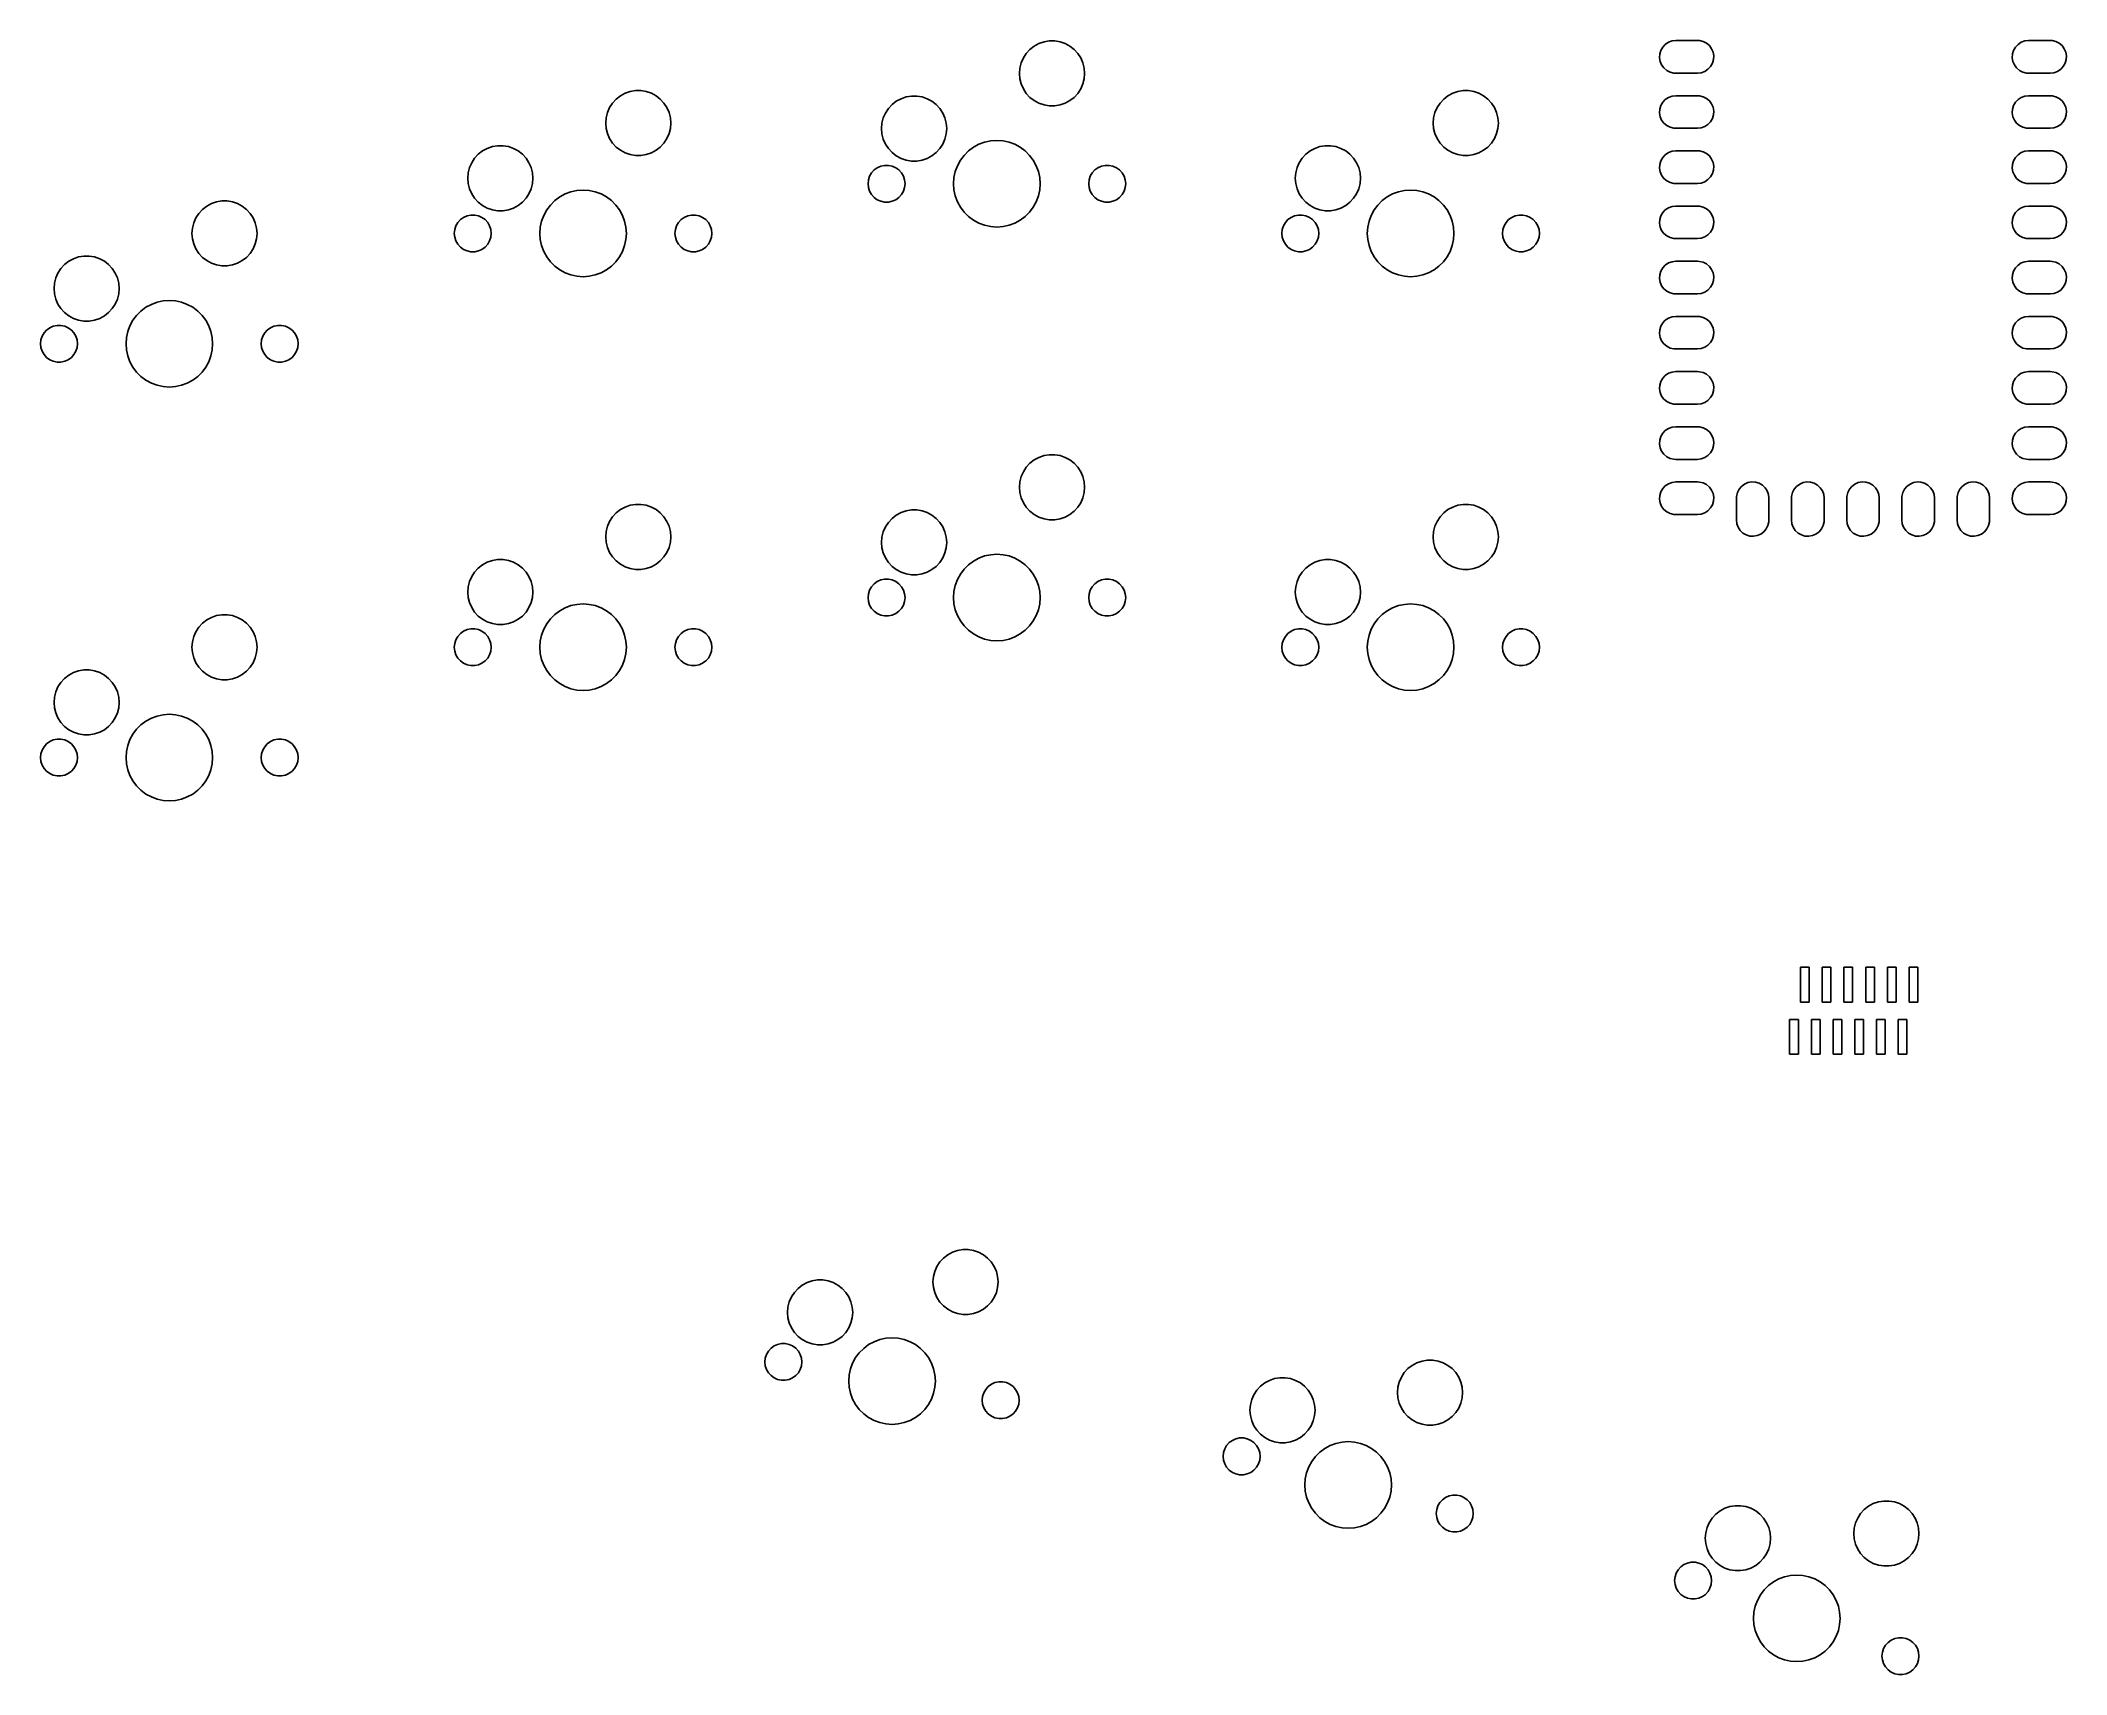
# Model space of a CAD drawing. Extents: x 103.8 to 197.1, y -148.6 to -73.4.
import ezdxf

# ---------------------------------------------------------------- set-up
doc = ezdxf.new("R2010")
doc.units = 0
doc.layers.add('BLACK', color=7, linetype='CONTINUOUS')

msp = doc.modelspace()

# ---------------------------------------------------------------- linework, layer by layer
at = {"layer": 'BLACK', "linetype": 'CONTINUOUS'}
for p, q in [((149.352, -73.8264), (149.548, -73.6743)), ((149.548, -73.6743), (149.765, -73.5563)), ((149.765, -73.5563), (150, -73.4759)), ((150, -73.4759), (150.244, -73.4351)), ((150.244, -73.4351), (150.492, -73.4351)), ((150.492, -73.4351), (150.736, -73.4759)), ((150.736, -73.4759), (150.971, -73.5563)), ((150.971, -73.5563), (151.188, -73.6743)), ((151.188, -73.6743), (151.384, -73.8264)), ((178.484, -73.7201), (178.604, -73.5935)), ((178.604, -73.5935), (178.749, -73.4978)), ((178.749, -73.4978), (178.913, -73.4382)), ((178.913, -73.4382), (179.086, -73.418)), ((179.086, -73.418), (180.086, -73.418)), ((180.086, -73.418), (180.173, -73.4231)), ((180.173, -73.4231), (180.343, -73.4632)), ((180.343, -73.4632), (180.498, -73.5414)), ((180.498, -73.5414), (180.632, -73.6533)), ((180.632, -73.6533), (180.736, -73.793)), ((194.724, -73.7201), (194.844, -73.5935)), ((194.844, -73.5935), (194.989, -73.4978)), ((194.989, -73.4978), (195.153, -73.4382)), ((195.153, -73.4382), (195.326, -73.418)), ((195.326, -73.418), (196.326, -73.418)), ((196.326, -73.418), (196.413, -73.4231)), ((196.413, -73.4231), (196.583, -73.4632)), ((196.583, -73.4632), (196.738, -73.5414)), ((196.738, -73.5414), (196.872, -73.6533)), ((196.872, -73.6533), (196.976, -73.793)), ((148.888, -74.6831), (148.949, -74.443)), ((148.949, -74.443), (149.049, -74.2161)), ((149.049, -74.2161), (149.184, -74.0087)), ((149.184, -74.0087), (149.352, -73.8264)), ((151.384, -73.8264), (151.552, -74.0087)), ((151.552, -74.0087), (151.687, -74.2161)), ((151.687, -74.2161), (151.787, -74.443)), ((151.787, -74.443), (151.848, -74.6831)), ((178.337, -74.2116), (178.347, -74.0378)), ((178.368, -74.3831), (178.337, -74.2116)), ((178.347, -74.0378), (178.397, -73.8709)), ((178.436, -74.543), (178.368, -74.3831)), ((178.397, -73.8709), (178.484, -73.7201)), ((178.54, -74.6827), (178.436, -74.543)), ((180.688, -74.6159), (180.568, -74.7425)), ((180.775, -74.4651), (180.688, -74.6159)), ((180.736, -73.793), (180.804, -73.9529)), ((180.825, -74.2982), (180.775, -74.4651)), ((180.804, -73.9529), (180.835, -74.1244)), ((180.835, -74.1244), (180.825, -74.2982)), ((194.577, -74.2116), (194.587, -74.0378)), ((194.608, -74.3831), (194.577, -74.2116)), ((194.587, -74.0378), (194.637, -73.8709)), ((194.676, -74.543), (194.608, -74.3831)), ((194.637, -73.8709), (194.724, -73.7201)), ((194.78, -74.6827), (194.676, -74.543)), ((196.928, -74.6159), (196.808, -74.7425)), ((197.015, -74.4651), (196.928, -74.6159)), ((196.976, -73.793), (197.044, -73.9529)), ((197.065, -74.2982), (197.015, -74.4651)), ((197.044, -73.9529), (197.075, -74.1244)), ((197.075, -74.1244), (197.065, -74.2982)), ((148.868, -74.93), (148.888, -74.6831)), ((148.888, -75.1769), (148.868, -74.93)), ((148.949, -75.417), (148.888, -75.1769)), ((149.049, -75.6439), (148.949, -75.417)), ((151.787, -75.417), (151.687, -75.6439)), ((151.848, -75.1769), (151.787, -75.417)), ((151.848, -74.6831), (151.868, -74.93)), ((151.868, -74.93), (151.848, -75.1769)), ((178.674, -74.7946), (178.54, -74.6827)), ((178.829, -74.8728), (178.674, -74.7946)), ((178.999, -74.9129), (178.829, -74.8728)), ((179.086, -74.918), (178.999, -74.9129)), ((180.086, -74.918), (179.086, -74.918)), ((180.259, -74.8978), (180.086, -74.918)), ((180.423, -74.8382), (180.259, -74.8978)), ((180.568, -74.7425), (180.423, -74.8382)), ((194.914, -74.7946), (194.78, -74.6827)), ((195.069, -74.8728), (194.914, -74.7946)), ((195.239, -74.9129), (195.069, -74.8728)), ((195.326, -74.918), (195.239, -74.9129)), ((196.326, -74.918), (195.326, -74.918)), ((196.499, -74.8978), (196.326, -74.918)), ((196.663, -74.8382), (196.499, -74.8978)), ((196.808, -74.7425), (196.663, -74.8382)), ((129.999, -76.5021), (130.134, -76.2947)), ((130.134, -76.2947), (130.302, -76.1124)), ((130.302, -76.1124), (130.498, -75.9603)), ((130.498, -75.9603), (130.715, -75.8423)), ((130.715, -75.8423), (130.95, -75.7619)), ((130.95, -75.7619), (131.194, -75.7211)), ((131.194, -75.7211), (131.442, -75.7211)), ((131.442, -75.7211), (131.686, -75.7619)), ((131.686, -75.7619), (131.921, -75.8423)), ((131.921, -75.8423), (132.138, -75.9603)), ((132.138, -75.9603), (132.334, -76.1124)), ((132.334, -76.1124), (132.502, -76.2947)), ((132.502, -76.2947), (132.637, -76.5021)), ((142.834, -76.5487), (143.002, -76.3664)), ((143.002, -76.3664), (143.198, -76.2142)), ((143.198, -76.2142), (143.415, -76.0963)), ((143.415, -76.0963), (143.65, -76.0159)), ((143.65, -76.0159), (143.894, -75.9751)), ((143.894, -75.9751), (144.142, -75.9751)), ((144.142, -75.9751), (144.386, -76.0159)), ((144.386, -76.0159), (144.621, -76.0963)), ((144.621, -76.0963), (144.838, -76.2142)), ((144.838, -76.2142), (145.034, -76.3664)), ((145.034, -76.3664), (145.202, -76.5487)), ((149.184, -75.8513), (149.049, -75.6439)), ((149.352, -76.0336), (149.184, -75.8513)), ((149.548, -76.1857), (149.352, -76.0336)), ((149.765, -76.3037), (149.548, -76.1857)), ((150, -76.3841), (149.765, -76.3037)), ((150.244, -76.4249), (150, -76.3841)), ((150.492, -76.4249), (150.244, -76.4249)), ((150.736, -76.3841), (150.492, -76.4249)), ((150.971, -76.3037), (150.736, -76.3841)), ((151.188, -76.1857), (150.971, -76.3037)), ((151.384, -76.0336), (151.188, -76.1857)), ((151.552, -75.8513), (151.384, -76.0336)), ((151.687, -75.6439), (151.552, -75.8513)), ((168.099, -76.5021), (168.234, -76.2947)), ((168.234, -76.2947), (168.402, -76.1124)), ((168.402, -76.1124), (168.598, -75.9603)), ((168.598, -75.9603), (168.815, -75.8423)), ((168.815, -75.8423), (169.05, -75.7619)), ((169.05, -75.7619), (169.294, -75.7211)), ((169.294, -75.7211), (169.542, -75.7211)), ((169.542, -75.7211), (169.786, -75.7619)), ((169.786, -75.7619), (170.021, -75.8423)), ((170.021, -75.8423), (170.238, -75.9603)), ((170.238, -75.9603), (170.434, -76.1124)), ((170.434, -76.1124), (170.602, -76.2947)), ((170.602, -76.2947), (170.737, -76.5021)), ((178.347, -76.5778), (178.397, -76.4109)), ((178.397, -76.4109), (178.484, -76.2601)), ((178.484, -76.2601), (178.604, -76.1335)), ((178.604, -76.1335), (178.749, -76.0378)), ((178.749, -76.0378), (178.913, -75.9782)), ((178.913, -75.9782), (179.086, -75.958)), ((179.086, -75.958), (180.086, -75.958)), ((180.086, -75.958), (180.173, -75.9631)), ((180.173, -75.9631), (180.343, -76.0032)), ((180.343, -76.0032), (180.498, -76.0814)), ((180.498, -76.0814), (180.632, -76.1933)), ((180.632, -76.1933), (180.736, -76.333)), ((180.736, -76.333), (180.804, -76.4929)), ((194.587, -76.5778), (194.637, -76.4109)), ((194.637, -76.4109), (194.724, -76.2601)), ((194.724, -76.2601), (194.844, -76.1335)), ((194.844, -76.1335), (194.989, -76.0378)), ((194.989, -76.0378), (195.153, -75.9782)), ((195.153, -75.9782), (195.326, -75.958)), ((195.326, -75.958), (196.326, -75.958)), ((196.326, -75.958), (196.413, -75.9631)), ((196.413, -75.9631), (196.583, -76.0032)), ((196.583, -76.0032), (196.738, -76.0814)), ((196.738, -76.0814), (196.872, -76.1933)), ((196.872, -76.1933), (196.976, -76.333)), ((196.976, -76.333), (197.044, -76.4929)), ((129.818, -77.216), (129.838, -76.9691)), ((129.838, -77.4629), (129.818, -77.216)), ((129.838, -76.9691), (129.899, -76.729)), ((129.899, -76.729), (129.999, -76.5021)), ((132.637, -76.5021), (132.737, -76.729)), ((132.737, -76.729), (132.798, -76.9691)), ((132.798, -76.9691), (132.818, -77.216)), ((132.818, -77.216), (132.798, -77.4629)), ((142.518, -77.47), (142.538, -77.2231)), ((142.538, -77.2231), (142.599, -76.983)), ((142.599, -76.983), (142.699, -76.7561)), ((142.699, -76.7561), (142.834, -76.5487)), ((145.202, -76.5487), (145.337, -76.7561)), ((145.337, -76.7561), (145.437, -76.983)), ((145.437, -76.983), (145.498, -77.2231)), ((145.498, -77.2231), (145.518, -77.47)), ((167.918, -77.216), (167.938, -76.9691)), ((167.938, -77.4629), (167.918, -77.216)), ((167.938, -76.9691), (167.999, -76.729)), ((167.999, -76.729), (168.099, -76.5021)), ((170.737, -76.5021), (170.837, -76.729)), ((170.837, -76.729), (170.898, -76.9691)), ((170.898, -76.9691), (170.918, -77.216)), ((170.918, -77.216), (170.898, -77.4629)), ((178.337, -76.7516), (178.347, -76.5778)), ((178.368, -76.9231), (178.337, -76.7516)), ((178.436, -77.083), (178.368, -76.9231)), ((178.54, -77.2227), (178.436, -77.083)), ((178.674, -77.3346), (178.54, -77.2227)), ((178.829, -77.4128), (178.674, -77.3346)), ((178.999, -77.4529), (178.829, -77.4128)), ((180.423, -77.3782), (180.259, -77.4378)), ((180.568, -77.2825), (180.423, -77.3782)), ((180.688, -77.1559), (180.568, -77.2825)), ((180.775, -77.0051), (180.688, -77.1559)), ((180.825, -76.8382), (180.775, -77.0051)), ((180.804, -76.4929), (180.835, -76.6644)), ((180.835, -76.6644), (180.825, -76.8382)), ((194.577, -76.7516), (194.587, -76.5778)), ((194.608, -76.9231), (194.577, -76.7516)), ((194.676, -77.083), (194.608, -76.9231)), ((194.78, -77.2227), (194.676, -77.083)), ((194.914, -77.3346), (194.78, -77.2227)), ((195.069, -77.4128), (194.914, -77.3346)), ((195.239, -77.4529), (195.069, -77.4128)), ((196.663, -77.3782), (196.499, -77.4378)), ((196.808, -77.2825), (196.663, -77.3782)), ((196.928, -77.1559), (196.808, -77.2825)), ((197.015, -77.0051), (196.928, -77.1559)), ((197.065, -76.8382), (197.015, -77.0051)), ((197.044, -76.4929), (197.075, -76.6644)), ((197.075, -76.6644), (197.065, -76.8382)), ((124.365, -78.3823), (124.6, -78.3019)), ((124.6, -78.3019), (124.844, -78.2611)), ((124.844, -78.2611), (125.092, -78.2611)), ((125.092, -78.2611), (125.336, -78.3019)), ((125.336, -78.3019), (125.571, -78.3823)), ((129.899, -77.703), (129.838, -77.4629)), ((129.999, -77.9299), (129.899, -77.703)), ((130.134, -78.1373), (129.999, -77.9299)), ((130.302, -78.3196), (130.134, -78.1373)), ((130.498, -78.4718), (130.302, -78.3196)), ((132.334, -78.3196), (132.138, -78.4718)), ((132.502, -78.1373), (132.334, -78.3196)), ((132.637, -77.9299), (132.502, -78.1373)), ((132.737, -77.703), (132.637, -77.9299)), ((132.798, -77.4629), (132.737, -77.703)), ((142.538, -77.7169), (142.518, -77.47)), ((142.599, -77.957), (142.538, -77.7169)), ((142.699, -78.1839), (142.599, -77.957)), ((142.834, -78.3913), (142.699, -78.1839)), ((145.337, -78.1839), (145.202, -78.3913)), ((145.437, -77.957), (145.337, -78.1839)), ((145.498, -77.7169), (145.437, -77.957)), ((145.518, -77.47), (145.498, -77.7169)), ((146.522, -78.5031), (146.75, -78.3326)), ((146.75, -78.3326), (147, -78.1963)), ((147, -78.1963), (147.266, -78.0969)), ((147.266, -78.0969), (147.544, -78.0364)), ((147.544, -78.0364), (147.828, -78.0161)), ((147.828, -78.0161), (148.112, -78.0364)), ((148.112, -78.0364), (148.39, -78.0969)), ((148.39, -78.0969), (148.656, -78.1963)), ((148.656, -78.1963), (148.906, -78.3326)), ((148.906, -78.3326), (149.134, -78.5031)), ((162.465, -78.3823), (162.7, -78.3019)), ((162.7, -78.3019), (162.944, -78.2611)), ((162.944, -78.2611), (163.192, -78.2611)), ((163.192, -78.2611), (163.436, -78.3019)), ((163.436, -78.3019), (163.671, -78.3823)), ((167.999, -77.703), (167.938, -77.4629)), ((168.099, -77.9299), (167.999, -77.703)), ((168.234, -78.1373), (168.099, -77.9299)), ((168.402, -78.3196), (168.234, -78.1373)), ((168.598, -78.4718), (168.402, -78.3196)), ((170.434, -78.3196), (170.238, -78.4718)), ((170.602, -78.1373), (170.434, -78.3196)), ((170.737, -77.9299), (170.602, -78.1373)), ((170.837, -77.703), (170.737, -77.9299)), ((170.898, -77.4629), (170.837, -77.703)), ((179.086, -77.458), (178.999, -77.4529)), ((180.086, -77.458), (179.086, -77.458)), ((180.259, -77.4378), (180.086, -77.458)), ((195.326, -77.458), (195.239, -77.4529)), ((196.326, -77.458), (195.326, -77.458)), ((196.499, -77.4378), (196.326, -77.458)), ((123.488, -79.5091), (123.549, -79.269)), ((123.549, -79.269), (123.649, -79.0421)), ((123.649, -79.0421), (123.784, -78.8347)), ((123.784, -78.8347), (123.952, -78.6524)), ((123.952, -78.6524), (124.148, -78.5002)), ((124.148, -78.5002), (124.365, -78.3823)), ((125.571, -78.3823), (125.788, -78.5002)), ((125.788, -78.5002), (125.984, -78.6524)), ((125.984, -78.6524), (126.152, -78.8347)), ((126.152, -78.8347), (126.287, -79.0421)), ((126.287, -79.0421), (126.387, -79.269)), ((126.387, -79.269), (126.448, -79.5091)), ((130.715, -78.5897), (130.498, -78.4718)), ((130.95, -78.6701), (130.715, -78.5897)), ((131.194, -78.7109), (130.95, -78.6701)), ((131.442, -78.7109), (131.194, -78.7109)), ((131.686, -78.6701), (131.442, -78.7109)), ((131.921, -78.5897), (131.686, -78.6701)), ((132.138, -78.4718), (131.921, -78.5897)), ((142.179, -79.3777), (142.323, -79.2731)), ((142.323, -79.2731), (142.485, -79.2007)), ((142.485, -79.2007), (142.659, -79.1638)), ((142.659, -79.1638), (142.837, -79.1638)), ((143.002, -78.5736), (142.834, -78.3913)), ((142.837, -79.1638), (143.011, -79.2007)), ((143.198, -78.7257), (143.002, -78.5736)), ((143.011, -79.2007), (143.173, -79.2731)), ((143.173, -79.2731), (143.317, -79.3777)), ((143.415, -78.8437), (143.198, -78.7257)), ((143.65, -78.9241), (143.415, -78.8437)), ((143.894, -78.9649), (143.65, -78.9241)), ((144.142, -78.9649), (143.894, -78.9649)), ((144.386, -78.9241), (144.142, -78.9649)), ((144.621, -78.8437), (144.386, -78.9241)), ((144.838, -78.7257), (144.621, -78.8437)), ((145.034, -78.5736), (144.838, -78.7257)), ((145.202, -78.3913), (145.034, -78.5736)), ((145.915, -79.4483), (146.014, -79.1817)), ((146.014, -79.1817), (146.151, -78.932)), ((146.151, -78.932), (146.321, -78.7043)), ((146.321, -78.7043), (146.522, -78.5031)), ((149.134, -78.5031), (149.335, -78.7043)), ((149.335, -78.7043), (149.505, -78.932)), ((149.505, -78.932), (149.642, -79.1817)), ((149.642, -79.1817), (149.741, -79.4483)), ((152.339, -79.3777), (152.483, -79.2731)), ((152.483, -79.2731), (152.645, -79.2007)), ((152.645, -79.2007), (152.819, -79.1638)), ((152.819, -79.1638), (152.997, -79.1638)), ((152.997, -79.1638), (153.171, -79.2007)), ((153.171, -79.2007), (153.333, -79.2731)), ((153.333, -79.2731), (153.477, -79.3777)), ((161.588, -79.5091), (161.649, -79.269)), ((161.649, -79.269), (161.749, -79.0421)), ((161.749, -79.0421), (161.884, -78.8347)), ((161.884, -78.8347), (162.052, -78.6524)), ((162.052, -78.6524), (162.248, -78.5002)), ((162.248, -78.5002), (162.465, -78.3823)), ((163.671, -78.3823), (163.888, -78.5002)), ((163.888, -78.5002), (164.084, -78.6524)), ((164.084, -78.6524), (164.252, -78.8347)), ((164.252, -78.8347), (164.387, -79.0421)), ((164.387, -79.0421), (164.487, -79.269)), ((164.487, -79.269), (164.548, -79.5091)), ((168.815, -78.5897), (168.598, -78.4718)), ((169.05, -78.6701), (168.815, -78.5897)), ((169.294, -78.7109), (169.05, -78.6701)), ((169.542, -78.7109), (169.294, -78.7109)), ((169.786, -78.6701), (169.542, -78.7109)), ((170.021, -78.5897), (169.786, -78.6701)), ((170.238, -78.4718), (170.021, -78.5897)), ((178.337, -79.2916), (178.347, -79.1178)), ((178.347, -79.1178), (178.397, -78.9509)), ((178.397, -78.9509), (178.484, -78.8001)), ((178.484, -78.8001), (178.604, -78.6735)), ((178.604, -78.6735), (178.749, -78.5778)), ((178.749, -78.5778), (178.913, -78.5182)), ((178.913, -78.5182), (179.086, -78.498)), ((179.086, -78.498), (180.086, -78.498)), ((180.086, -78.498), (180.173, -78.5031)), ((180.173, -78.5031), (180.343, -78.5432)), ((180.343, -78.5432), (180.498, -78.6214)), ((180.498, -78.6214), (180.632, -78.7333)), ((180.632, -78.7333), (180.736, -78.873)), ((180.736, -78.873), (180.804, -79.0329)), ((180.804, -79.0329), (180.835, -79.2044)), ((180.835, -79.2044), (180.825, -79.3782)), ((194.577, -79.2916), (194.587, -79.1178)), ((194.587, -79.1178), (194.637, -78.9509)), ((194.637, -78.9509), (194.724, -78.8001)), ((194.724, -78.8001), (194.844, -78.6735)), ((194.844, -78.6735), (194.989, -78.5778)), ((194.989, -78.5778), (195.153, -78.5182)), ((195.153, -78.5182), (195.326, -78.498)), ((195.326, -78.498), (196.326, -78.498)), ((196.326, -78.498), (196.413, -78.5031)), ((196.413, -78.5031), (196.583, -78.5432)), ((196.583, -78.5432), (196.738, -78.6214)), ((196.738, -78.6214), (196.872, -78.7333)), ((196.872, -78.7333), (196.976, -78.873)), ((196.976, -78.873), (197.044, -79.0329)), ((197.044, -79.0329), (197.075, -79.2044)), ((197.075, -79.2044), (197.065, -79.3782)), ((123.468, -79.756), (123.488, -79.5091)), ((123.488, -80.0029), (123.468, -79.756)), ((123.549, -80.243), (123.488, -80.0029)), ((126.448, -80.0029), (126.387, -80.243)), ((126.448, -79.5091), (126.468, -79.756)), ((126.468, -79.756), (126.448, -80.0029)), ((141.897, -80.01), (141.916, -79.8331)), ((141.916, -80.1869), (141.897, -80.01)), ((141.916, -79.8331), (141.971, -79.6639)), ((141.971, -80.3561), (141.916, -80.1869)), ((141.971, -79.6639), (142.06, -79.5099)), ((142.06, -79.5099), (142.179, -79.3777)), ((143.317, -79.3777), (143.436, -79.5099)), ((143.436, -79.5099), (143.525, -79.6639)), ((143.525, -79.6639), (143.58, -79.8331)), ((143.58, -80.1869), (143.525, -80.3561)), ((143.58, -79.8331), (143.599, -80.01)), ((143.599, -80.01), (143.58, -80.1869)), ((145.834, -80.01), (145.854, -79.7262)), ((145.854, -80.2938), (145.834, -80.01)), ((145.854, -79.7262), (145.915, -79.4483)), ((149.741, -79.4483), (149.802, -79.7262)), ((149.802, -79.7262), (149.822, -80.01)), ((149.822, -80.01), (149.802, -80.2938)), ((152.057, -80.01), (152.076, -79.8331)), ((152.076, -80.1869), (152.057, -80.01)), ((152.076, -79.8331), (152.131, -79.6639)), ((152.131, -80.3561), (152.076, -80.1869)), ((152.131, -79.6639), (152.22, -79.5099)), ((152.22, -79.5099), (152.339, -79.3777)), ((153.477, -79.3777), (153.596, -79.5099)), ((153.596, -79.5099), (153.685, -79.6639)), ((153.685, -79.6639), (153.74, -79.8331)), ((153.74, -80.1869), (153.685, -80.3561)), ((153.74, -79.8331), (153.759, -80.01)), ((153.759, -80.01), (153.74, -80.1869)), ((161.568, -79.756), (161.588, -79.5091)), ((161.588, -80.0029), (161.568, -79.756)), ((161.649, -80.243), (161.588, -80.0029)), ((164.548, -80.0029), (164.487, -80.243)), ((164.548, -79.5091), (164.568, -79.756)), ((164.568, -79.756), (164.548, -80.0029)), ((178.368, -79.4631), (178.337, -79.2916)), ((178.436, -79.623), (178.368, -79.4631)), ((178.54, -79.7627), (178.436, -79.623)), ((178.674, -79.8746), (178.54, -79.7627)), ((178.829, -79.9528), (178.674, -79.8746)), ((178.999, -79.9929), (178.829, -79.9528)), ((179.086, -79.998), (178.999, -79.9929)), ((180.086, -79.998), (179.086, -79.998)), ((180.259, -79.9778), (180.086, -79.998)), ((180.423, -79.9182), (180.259, -79.9778)), ((180.568, -79.8225), (180.423, -79.9182)), ((180.688, -79.6959), (180.568, -79.8225)), ((180.775, -79.5451), (180.688, -79.6959)), ((180.825, -79.3782), (180.775, -79.5451)), ((194.608, -79.4631), (194.577, -79.2916)), ((194.676, -79.623), (194.608, -79.4631)), ((194.78, -79.7627), (194.676, -79.623)), ((194.914, -79.8746), (194.78, -79.7627)), ((195.069, -79.9528), (194.914, -79.8746)), ((195.239, -79.9929), (195.069, -79.9528)), ((195.326, -79.998), (195.239, -79.9929)), ((196.326, -79.998), (195.326, -79.998)), ((196.499, -79.9778), (196.326, -79.998)), ((196.663, -79.9182), (196.499, -79.9778)), ((196.808, -79.8225), (196.663, -79.9182)), ((196.928, -79.6959), (196.808, -79.8225)), ((197.015, -79.5451), (196.928, -79.6959)), ((197.065, -79.3782), (197.015, -79.5451)), ((111.252, -81.1924), (111.448, -81.0403)), ((111.448, -81.0403), (111.665, -80.9223)), ((111.665, -80.9223), (111.9, -80.8419)), ((111.9, -80.8419), (112.144, -80.8011)), ((112.144, -80.8011), (112.392, -80.8011)), ((112.392, -80.8011), (112.636, -80.8419)), ((112.636, -80.8419), (112.871, -80.9223)), ((112.871, -80.9223), (113.088, -81.0403)), ((113.088, -81.0403), (113.284, -81.1924)), ((123.649, -80.4699), (123.549, -80.243)), ((123.784, -80.6773), (123.649, -80.4699)), ((123.952, -80.8596), (123.784, -80.6773)), ((124.148, -81.0117), (123.952, -80.8596)), ((124.365, -81.1297), (124.148, -81.0117)), ((124.6, -81.2101), (124.365, -81.1297)), ((125.571, -81.1297), (125.336, -81.2101)), ((125.788, -81.0117), (125.571, -81.1297)), ((125.984, -80.8596), (125.788, -81.0117)), ((126.152, -80.6773), (125.984, -80.8596)), ((126.287, -80.4699), (126.152, -80.6773)), ((126.387, -80.243), (126.287, -80.4699)), ((127.101, -81.218), (127.271, -80.9903)), ((127.271, -80.9903), (127.472, -80.7891)), ((127.472, -80.7891), (127.7, -80.6186)), ((127.7, -80.6186), (127.95, -80.4823)), ((127.95, -80.4823), (128.216, -80.3829)), ((128.216, -80.3829), (128.494, -80.3224)), ((128.494, -80.3224), (128.778, -80.3021)), ((128.778, -80.3021), (129.062, -80.3224)), ((129.062, -80.3224), (129.34, -80.3829)), ((129.34, -80.3829), (129.606, -80.4823)), ((129.606, -80.4823), (129.856, -80.6186)), ((129.856, -80.6186), (130.084, -80.7891)), ((130.084, -80.7891), (130.285, -80.9903)), ((130.285, -80.9903), (130.455, -81.218)), ((142.06, -80.5101), (141.971, -80.3561)), ((142.179, -80.6423), (142.06, -80.5101)), ((142.323, -80.7469), (142.179, -80.6423)), ((142.485, -80.8193), (142.323, -80.7469)), ((142.659, -80.8562), (142.485, -80.8193)), ((142.837, -80.8562), (142.659, -80.8562)), ((143.011, -80.8193), (142.837, -80.8562)), ((143.173, -80.7469), (143.011, -80.8193)), ((143.317, -80.6423), (143.173, -80.7469)), ((143.436, -80.5101), (143.317, -80.6423)), ((143.525, -80.3561), (143.436, -80.5101)), ((145.915, -80.5717), (145.854, -80.2938)), ((146.014, -80.8383), (145.915, -80.5717)), ((146.151, -81.088), (146.014, -80.8383)), ((146.321, -81.3157), (146.151, -81.088)), ((149.505, -81.088), (149.335, -81.3157)), ((149.642, -80.8383), (149.505, -81.088)), ((149.741, -80.5717), (149.642, -80.8383)), ((149.802, -80.2938), (149.741, -80.5717)), ((152.22, -80.5101), (152.131, -80.3561)), ((152.339, -80.6423), (152.22, -80.5101)), ((152.483, -80.7469), (152.339, -80.6423)), ((152.645, -80.8193), (152.483, -80.7469)), ((152.819, -80.8562), (152.645, -80.8193)), ((152.997, -80.8562), (152.819, -80.8562)), ((153.171, -80.8193), (152.997, -80.8562)), ((153.333, -80.7469), (153.171, -80.8193)), ((153.477, -80.6423), (153.333, -80.7469)), ((153.596, -80.5101), (153.477, -80.6423)), ((153.685, -80.3561), (153.596, -80.5101)), ((161.749, -80.4699), (161.649, -80.243)), ((161.884, -80.6773), (161.749, -80.4699)), ((162.052, -80.8596), (161.884, -80.6773)), ((162.248, -81.0117), (162.052, -80.8596)), ((162.465, -81.1297), (162.248, -81.0117)), ((162.7, -81.2101), (162.465, -81.1297)), ((163.671, -81.1297), (163.436, -81.2101)), ((163.888, -81.0117), (163.671, -81.1297)), ((164.084, -80.8596), (163.888, -81.0117)), ((164.252, -80.6773), (164.084, -80.8596)), ((164.387, -80.4699), (164.252, -80.6773)), ((164.487, -80.243), (164.387, -80.4699)), ((165.201, -81.218), (165.371, -80.9903)), ((165.371, -80.9903), (165.572, -80.7891)), ((165.572, -80.7891), (165.8, -80.6186)), ((165.8, -80.6186), (166.05, -80.4823)), ((166.05, -80.4823), (166.316, -80.3829)), ((166.316, -80.3829), (166.594, -80.3224)), ((166.594, -80.3224), (166.878, -80.3021)), ((166.878, -80.3021), (167.162, -80.3224)), ((167.162, -80.3224), (167.44, -80.3829)), ((167.44, -80.3829), (167.706, -80.4823)), ((167.706, -80.4823), (167.956, -80.6186)), ((167.956, -80.6186), (168.184, -80.7891)), ((168.184, -80.7891), (168.385, -80.9903)), ((168.385, -80.9903), (168.555, -81.218)), ((178.604, -81.2135), (178.749, -81.1178)), ((178.749, -81.1178), (178.913, -81.0582)), ((178.913, -81.0582), (179.086, -81.038)), ((179.086, -81.038), (180.086, -81.038)), ((180.086, -81.038), (180.173, -81.0431)), ((180.173, -81.0431), (180.343, -81.0832)), ((180.343, -81.0832), (180.498, -81.1614)), ((194.844, -81.2135), (194.989, -81.1178)), ((194.989, -81.1178), (195.153, -81.0582)), ((195.153, -81.0582), (195.326, -81.038)), ((195.326, -81.038), (196.326, -81.038)), ((196.326, -81.038), (196.413, -81.0431)), ((196.413, -81.0431), (196.583, -81.0832)), ((196.583, -81.0832), (196.738, -81.1614)), ((110.768, -82.296), (110.788, -82.0491)), ((110.788, -82.0491), (110.849, -81.809)), ((110.849, -81.809), (110.949, -81.5821)), ((110.949, -81.5821), (111.084, -81.3747)), ((111.084, -81.3747), (111.252, -81.1924)), ((113.284, -81.1924), (113.452, -81.3747)), ((113.452, -81.3747), (113.587, -81.5821)), ((113.587, -81.5821), (113.687, -81.809)), ((113.687, -81.809), (113.748, -82.0491)), ((113.748, -82.0491), (113.768, -82.296)), ((122.866, -82.1191), (122.921, -81.9499)), ((122.921, -81.9499), (123.01, -81.7959)), ((123.01, -81.7959), (123.129, -81.6637)), ((123.129, -81.6637), (123.273, -81.5591)), ((123.273, -81.5591), (123.435, -81.4867)), ((123.435, -81.4867), (123.609, -81.4498)), ((123.609, -81.4498), (123.787, -81.4498)), ((123.787, -81.4498), (123.961, -81.4867)), ((123.961, -81.4867), (124.123, -81.5591)), ((124.123, -81.5591), (124.267, -81.6637)), ((124.267, -81.6637), (124.386, -81.7959)), ((124.386, -81.7959), (124.475, -81.9499)), ((124.475, -81.9499), (124.53, -82.1191)), ((124.844, -81.2509), (124.6, -81.2101)), ((125.092, -81.2509), (124.844, -81.2509)), ((125.336, -81.2101), (125.092, -81.2509)), ((126.784, -82.296), (126.804, -82.0122)), ((126.804, -82.0122), (126.865, -81.7343)), ((126.865, -81.7343), (126.964, -81.4677)), ((126.964, -81.4677), (127.101, -81.218)), ((130.455, -81.218), (130.592, -81.4677)), ((130.592, -81.4677), (130.691, -81.7343)), ((130.691, -81.7343), (130.752, -82.0122)), ((130.752, -82.0122), (130.772, -82.296)), ((133.026, -82.1191), (133.081, -81.9499)), ((133.081, -81.9499), (133.17, -81.7959)), ((133.17, -81.7959), (133.289, -81.6637)), ((133.289, -81.6637), (133.433, -81.5591)), ((133.433, -81.5591), (133.595, -81.4867)), ((133.595, -81.4867), (133.769, -81.4498)), ((133.769, -81.4498), (133.947, -81.4498)), ((133.947, -81.4498), (134.121, -81.4867)), ((134.121, -81.4867), (134.283, -81.5591)), ((134.283, -81.5591), (134.427, -81.6637)), ((134.427, -81.6637), (134.546, -81.7959)), ((134.546, -81.7959), (134.635, -81.9499)), ((134.635, -81.9499), (134.69, -82.1191)), ((146.522, -81.5169), (146.321, -81.3157)), ((146.75, -81.6874), (146.522, -81.5169)), ((147, -81.8237), (146.75, -81.6874)), ((147.266, -81.9231), (147, -81.8237)), ((147.544, -81.9836), (147.266, -81.9231)), ((147.828, -82.0039), (147.544, -81.9836)), ((148.112, -81.9836), (147.828, -82.0039)), ((148.39, -81.9231), (148.112, -81.9836)), ((148.656, -81.8237), (148.39, -81.9231)), ((148.906, -81.6874), (148.656, -81.8237)), ((149.134, -81.5169), (148.906, -81.6874)), ((149.335, -81.3157), (149.134, -81.5169)), ((160.966, -82.1191), (161.021, -81.9499)), ((161.021, -81.9499), (161.11, -81.7959)), ((161.11, -81.7959), (161.229, -81.6637)), ((161.229, -81.6637), (161.373, -81.5591)), ((161.373, -81.5591), (161.535, -81.4867)), ((161.535, -81.4867), (161.709, -81.4498)), ((161.709, -81.4498), (161.887, -81.4498)), ((161.887, -81.4498), (162.061, -81.4867)), ((162.061, -81.4867), (162.223, -81.5591)), ((162.223, -81.5591), (162.367, -81.6637)), ((162.367, -81.6637), (162.486, -81.7959)), ((162.486, -81.7959), (162.575, -81.9499)), ((162.575, -81.9499), (162.63, -82.1191)), ((162.944, -81.2509), (162.7, -81.2101)), ((163.192, -81.2509), (162.944, -81.2509)), ((163.436, -81.2101), (163.192, -81.2509)), ((164.884, -82.296), (164.904, -82.0122)), ((164.904, -82.0122), (164.965, -81.7343)), ((164.965, -81.7343), (165.064, -81.4677)), ((165.064, -81.4677), (165.201, -81.218)), ((168.555, -81.218), (168.692, -81.4677)), ((168.692, -81.4677), (168.791, -81.7343)), ((168.791, -81.7343), (168.852, -82.0122)), ((168.852, -82.0122), (168.872, -82.296)), ((171.126, -82.1191), (171.181, -81.9499)), ((171.181, -81.9499), (171.27, -81.7959)), ((171.27, -81.7959), (171.389, -81.6637)), ((171.389, -81.6637), (171.533, -81.5591)), ((171.533, -81.5591), (171.695, -81.4867)), ((171.695, -81.4867), (171.869, -81.4498)), ((171.869, -81.4498), (172.047, -81.4498)), ((172.047, -81.4498), (172.221, -81.4867)), ((172.221, -81.4867), (172.383, -81.5591)), ((172.383, -81.5591), (172.527, -81.6637)), ((172.527, -81.6637), (172.646, -81.7959)), ((172.646, -81.7959), (172.735, -81.9499)), ((172.735, -81.9499), (172.79, -82.1191)), ((178.337, -81.8316), (178.347, -81.6578)), ((178.368, -82.0031), (178.337, -81.8316)), ((178.347, -81.6578), (178.397, -81.4909)), ((178.436, -82.163), (178.368, -82.0031)), ((178.397, -81.4909), (178.484, -81.3401)), ((178.484, -81.3401), (178.604, -81.2135)), ((180.498, -81.1614), (180.632, -81.2733)), ((180.632, -81.2733), (180.736, -81.413)), ((180.736, -81.413), (180.804, -81.5729)), ((180.825, -81.9182), (180.775, -82.0851)), ((180.804, -81.5729), (180.835, -81.7444)), ((180.835, -81.7444), (180.825, -81.9182)), ((194.577, -81.8316), (194.587, -81.6578)), ((194.608, -82.0031), (194.577, -81.8316)), ((194.587, -81.6578), (194.637, -81.4909)), ((194.676, -82.163), (194.608, -82.0031)), ((194.637, -81.4909), (194.724, -81.3401)), ((194.724, -81.3401), (194.844, -81.2135)), ((196.738, -81.1614), (196.872, -81.2733)), ((196.872, -81.2733), (196.976, -81.413)), ((196.976, -81.413), (197.044, -81.5729)), ((197.065, -81.9182), (197.015, -82.0851)), ((197.044, -81.5729), (197.075, -81.7444)), ((197.075, -81.7444), (197.065, -81.9182)), ((110.788, -82.5429), (110.768, -82.296)), ((110.849, -82.783), (110.788, -82.5429)), ((110.949, -83.0099), (110.849, -82.783)), ((111.084, -83.2173), (110.949, -83.0099)), ((113.587, -83.0099), (113.452, -83.2173)), ((113.687, -82.783), (113.587, -83.0099)), ((113.748, -82.5429), (113.687, -82.783)), ((113.768, -82.296), (113.748, -82.5429)), ((122.847, -82.296), (122.866, -82.1191)), ((122.866, -82.4729), (122.847, -82.296)), ((122.921, -82.6421), (122.866, -82.4729)), ((123.01, -82.7961), (122.921, -82.6421)), ((123.129, -82.9283), (123.01, -82.7961)), ((123.273, -83.0329), (123.129, -82.9283)), ((124.267, -82.9283), (124.123, -83.0329)), ((124.386, -82.7961), (124.267, -82.9283)), ((124.475, -82.6421), (124.386, -82.7961)), ((124.53, -82.4729), (124.475, -82.6421)), ((124.53, -82.1191), (124.549, -82.296)), ((124.549, -82.296), (124.53, -82.4729)), ((126.804, -82.5798), (126.784, -82.296)), ((126.865, -82.8577), (126.804, -82.5798)), ((126.964, -83.1243), (126.865, -82.8577)), ((130.691, -82.8577), (130.592, -83.1243)), ((130.752, -82.5798), (130.691, -82.8577)), ((130.772, -82.296), (130.752, -82.5798)), ((133.007, -82.296), (133.026, -82.1191)), ((133.026, -82.4729), (133.007, -82.296)), ((133.081, -82.6421), (133.026, -82.4729)), ((133.17, -82.7961), (133.081, -82.6421)), ((133.289, -82.9283), (133.17, -82.7961)), ((133.433, -83.0329), (133.289, -82.9283)), ((134.427, -82.9283), (134.283, -83.0329)), ((134.546, -82.7961), (134.427, -82.9283)), ((134.635, -82.6421), (134.546, -82.7961)), ((134.69, -82.4729), (134.635, -82.6421)), ((134.69, -82.1191), (134.709, -82.296)), ((134.709, -82.296), (134.69, -82.4729)), ((160.947, -82.296), (160.966, -82.1191)), ((160.966, -82.4729), (160.947, -82.296)), ((161.021, -82.6421), (160.966, -82.4729)), ((161.11, -82.7961), (161.021, -82.6421)), ((161.229, -82.9283), (161.11, -82.7961)), ((161.373, -83.0329), (161.229, -82.9283)), ((162.367, -82.9283), (162.223, -83.0329)), ((162.486, -82.7961), (162.367, -82.9283)), ((162.575, -82.6421), (162.486, -82.7961)), ((162.63, -82.4729), (162.575, -82.6421)), ((162.63, -82.1191), (162.649, -82.296)), ((162.649, -82.296), (162.63, -82.4729)), ((164.904, -82.5798), (164.884, -82.296)), ((164.965, -82.8577), (164.904, -82.5798)), ((165.064, -83.1243), (164.965, -82.8577)), ((168.791, -82.8577), (168.692, -83.1243)), ((168.852, -82.5798), (168.791, -82.8577)), ((168.872, -82.296), (168.852, -82.5798)), ((171.107, -82.296), (171.126, -82.1191)), ((171.126, -82.4729), (171.107, -82.296)), ((171.181, -82.6421), (171.126, -82.4729)), ((171.27, -82.7961), (171.181, -82.6421)), ((171.389, -82.9283), (171.27, -82.7961)), ((171.533, -83.0329), (171.389, -82.9283)), ((172.527, -82.9283), (172.383, -83.0329)), ((172.646, -82.7961), (172.527, -82.9283)), ((172.735, -82.6421), (172.646, -82.7961)), ((172.79, -82.4729), (172.735, -82.6421)), ((172.79, -82.1191), (172.809, -82.296)), ((172.809, -82.296), (172.79, -82.4729)), ((178.54, -82.3027), (178.436, -82.163)), ((178.674, -82.4146), (178.54, -82.3027)), ((178.829, -82.4928), (178.674, -82.4146)), ((178.999, -82.5329), (178.829, -82.4928)), ((179.086, -82.538), (178.999, -82.5329)), ((180.086, -82.538), (179.086, -82.538)), ((180.259, -82.5178), (180.086, -82.538)), ((180.423, -82.4582), (180.259, -82.5178)), ((180.568, -82.3625), (180.423, -82.4582)), ((180.688, -82.2359), (180.568, -82.3625)), ((180.775, -82.0851), (180.688, -82.2359)), ((194.78, -82.3027), (194.676, -82.163)), ((194.914, -82.4146), (194.78, -82.3027)), ((195.069, -82.4928), (194.914, -82.4146)), ((195.239, -82.5329), (195.069, -82.4928)), ((195.326, -82.538), (195.239, -82.5329)), ((196.326, -82.538), (195.326, -82.538)), ((196.499, -82.5178), (196.326, -82.538)), ((196.663, -82.4582), (196.499, -82.5178)), ((196.808, -82.3625), (196.663, -82.4582)), ((196.928, -82.2359), (196.808, -82.3625)), ((197.015, -82.0851), (196.928, -82.2359)), ((104.599, -84.1221), (104.734, -83.9147)), ((104.734, -83.9147), (104.902, -83.7324)), ((104.902, -83.7324), (105.098, -83.5802)), ((105.098, -83.5802), (105.315, -83.4623)), ((105.315, -83.4623), (105.55, -83.3819)), ((105.55, -83.3819), (105.794, -83.3411)), ((105.794, -83.3411), (106.042, -83.3411)), ((106.042, -83.3411), (106.286, -83.3819)), ((106.286, -83.3819), (106.521, -83.4623)), ((106.521, -83.4623), (106.738, -83.5802)), ((106.738, -83.5802), (106.934, -83.7324)), ((106.934, -83.7324), (107.102, -83.9147)), ((107.102, -83.9147), (107.237, -84.1221)), ((111.252, -83.3996), (111.084, -83.2173)), ((111.448, -83.5517), (111.252, -83.3996)), ((111.665, -83.6697), (111.448, -83.5517)), ((111.9, -83.7501), (111.665, -83.6697)), ((112.144, -83.7909), (111.9, -83.7501)), ((112.392, -83.7909), (112.144, -83.7909)), ((112.636, -83.7501), (112.392, -83.7909)), ((112.871, -83.6697), (112.636, -83.7501)), ((113.088, -83.5517), (112.871, -83.6697)), ((113.284, -83.3996), (113.088, -83.5517)), ((113.452, -83.2173), (113.284, -83.3996)), ((123.435, -83.1053), (123.273, -83.0329)), ((123.609, -83.1422), (123.435, -83.1053)), ((123.787, -83.1422), (123.609, -83.1422)), ((123.961, -83.1053), (123.787, -83.1422)), ((124.123, -83.0329), (123.961, -83.1053)), ((127.101, -83.374), (126.964, -83.1243)), ((127.271, -83.6017), (127.101, -83.374)), ((127.472, -83.8029), (127.271, -83.6017)), ((127.7, -83.9734), (127.472, -83.8029)), ((130.084, -83.8029), (129.856, -83.9734)), ((130.285, -83.6017), (130.084, -83.8029)), ((130.455, -83.374), (130.285, -83.6017)), ((130.592, -83.1243), (130.455, -83.374)), ((133.595, -83.1053), (133.433, -83.0329)), ((133.769, -83.1422), (133.595, -83.1053)), ((133.947, -83.1422), (133.769, -83.1422)), ((134.121, -83.1053), (133.947, -83.1422)), ((134.283, -83.0329), (134.121, -83.1053)), ((161.535, -83.1053), (161.373, -83.0329)), ((161.709, -83.1422), (161.535, -83.1053)), ((161.887, -83.1422), (161.709, -83.1422)), ((162.061, -83.1053), (161.887, -83.1422)), ((162.223, -83.0329), (162.061, -83.1053)), ((165.201, -83.374), (165.064, -83.1243)), ((165.371, -83.6017), (165.201, -83.374)), ((165.572, -83.8029), (165.371, -83.6017)), ((165.8, -83.9734), (165.572, -83.8029)), ((168.184, -83.8029), (167.956, -83.9734)), ((168.385, -83.6017), (168.184, -83.8029)), ((168.555, -83.374), (168.385, -83.6017)), ((168.692, -83.1243), (168.555, -83.374)), ((171.695, -83.1053), (171.533, -83.0329)), ((171.869, -83.1422), (171.695, -83.1053)), ((172.047, -83.1422), (171.869, -83.1422)), ((172.221, -83.1053), (172.047, -83.1422)), ((172.383, -83.0329), (172.221, -83.1053)), ((178.397, -84.0309), (178.484, -83.8801)), ((178.484, -83.8801), (178.604, -83.7535)), ((178.604, -83.7535), (178.749, -83.6578)), ((178.749, -83.6578), (178.913, -83.5982)), ((178.913, -83.5982), (179.086, -83.578)), ((179.086, -83.578), (180.086, -83.578)), ((180.086, -83.578), (180.173, -83.5831)), ((180.173, -83.5831), (180.343, -83.6232)), ((180.343, -83.6232), (180.498, -83.7014)), ((180.498, -83.7014), (180.632, -83.8133)), ((180.632, -83.8133), (180.736, -83.953)), ((194.637, -84.0309), (194.724, -83.8801)), ((194.724, -83.8801), (194.844, -83.7535)), ((194.844, -83.7535), (194.989, -83.6578)), ((194.989, -83.6578), (195.153, -83.5982)), ((195.153, -83.5982), (195.326, -83.578)), ((195.326, -83.578), (196.326, -83.578)), ((196.326, -83.578), (196.413, -83.5831)), ((196.413, -83.5831), (196.583, -83.6232)), ((196.583, -83.6232), (196.738, -83.7014)), ((196.738, -83.7014), (196.872, -83.8133)), ((196.872, -83.8133), (196.976, -83.953)), ((104.418, -84.836), (104.438, -84.5891)), ((104.438, -85.0829), (104.418, -84.836)), ((104.438, -84.5891), (104.499, -84.349)), ((104.499, -84.349), (104.599, -84.1221)), ((107.237, -84.1221), (107.337, -84.349)), ((107.337, -84.349), (107.398, -84.5891)), ((107.398, -84.5891), (107.418, -84.836)), ((107.418, -84.836), (107.398, -85.0829)), ((127.95, -84.1097), (127.7, -83.9734)), ((128.216, -84.2091), (127.95, -84.1097)), ((128.494, -84.2696), (128.216, -84.2091)), ((128.778, -84.2899), (128.494, -84.2696)), ((129.062, -84.2696), (128.778, -84.2899)), ((129.34, -84.2091), (129.062, -84.2696)), ((129.606, -84.1097), (129.34, -84.2091)), ((129.856, -83.9734), (129.606, -84.1097)), ((166.05, -84.1097), (165.8, -83.9734)), ((166.316, -84.2091), (166.05, -84.1097)), ((166.594, -84.2696), (166.316, -84.2091)), ((166.878, -84.2899), (166.594, -84.2696)), ((167.162, -84.2696), (166.878, -84.2899)), ((167.44, -84.2091), (167.162, -84.2696)), ((167.706, -84.1097), (167.44, -84.2091)), ((167.956, -83.9734), (167.706, -84.1097)), ((178.337, -84.3716), (178.347, -84.1978)), ((178.368, -84.5431), (178.337, -84.3716)), ((178.347, -84.1978), (178.397, -84.0309)), ((178.436, -84.703), (178.368, -84.5431)), ((178.54, -84.8427), (178.436, -84.703)), ((178.674, -84.9546), (178.54, -84.8427)), ((180.688, -84.7759), (180.568, -84.9025)), ((180.775, -84.6251), (180.688, -84.7759)), ((180.736, -83.953), (180.804, -84.1129)), ((180.825, -84.4582), (180.775, -84.6251)), ((180.804, -84.1129), (180.835, -84.2844)), ((180.835, -84.2844), (180.825, -84.4582)), ((194.577, -84.3716), (194.587, -84.1978)), ((194.608, -84.5431), (194.577, -84.3716)), ((194.587, -84.1978), (194.637, -84.0309)), ((194.676, -84.703), (194.608, -84.5431)), ((194.78, -84.8427), (194.676, -84.703)), ((194.914, -84.9546), (194.78, -84.8427)), ((196.928, -84.7759), (196.808, -84.9025)), ((197.015, -84.6251), (196.928, -84.7759)), ((196.976, -83.953), (197.044, -84.1129)), ((197.065, -84.4582), (197.015, -84.6251)), ((197.044, -84.1129), (197.075, -84.2844)), ((197.075, -84.2844), (197.065, -84.4582)), ((104.499, -85.323), (104.438, -85.0829)), ((104.599, -85.5499), (104.499, -85.323)), ((104.734, -85.7573), (104.599, -85.5499)), ((104.902, -85.9396), (104.734, -85.7573)), ((107.102, -85.7573), (106.934, -85.9396)), ((107.237, -85.5499), (107.102, -85.7573)), ((107.337, -85.323), (107.237, -85.5499)), ((107.398, -85.0829), (107.337, -85.323)), ((108.422, -85.8691), (108.65, -85.6986)), ((108.65, -85.6986), (108.9, -85.5623)), ((108.9, -85.5623), (109.166, -85.4629)), ((109.166, -85.4629), (109.444, -85.4024)), ((109.444, -85.4024), (109.728, -85.3821)), ((109.728, -85.3821), (110.012, -85.4024)), ((110.012, -85.4024), (110.29, -85.4629)), ((110.29, -85.4629), (110.556, -85.5623)), ((110.556, -85.5623), (110.806, -85.6986)), ((110.806, -85.6986), (111.034, -85.8691)), ((178.829, -85.0328), (178.674, -84.9546)), ((178.999, -85.0729), (178.829, -85.0328)), ((179.086, -85.078), (178.999, -85.0729)), ((180.086, -85.078), (179.086, -85.078)), ((180.259, -85.0578), (180.086, -85.078)), ((180.423, -84.9982), (180.259, -85.0578)), ((180.568, -84.9025), (180.423, -84.9982)), ((195.069, -85.0328), (194.914, -84.9546)), ((195.239, -85.0729), (195.069, -85.0328)), ((195.326, -85.078), (195.239, -85.0729)), ((196.326, -85.078), (195.326, -85.078)), ((196.499, -85.0578), (196.326, -85.078)), ((196.663, -84.9982), (196.499, -85.0578)), ((196.808, -84.9025), (196.663, -84.9982)), ((103.96, -86.8759), (104.079, -86.7437)), ((104.079, -86.7437), (104.223, -86.6391)), ((104.223, -86.6391), (104.385, -86.5667)), ((104.385, -86.5667), (104.559, -86.5298)), ((104.559, -86.5298), (104.737, -86.5298)), ((104.737, -86.5298), (104.911, -86.5667)), ((105.098, -86.0917), (104.902, -85.9396)), ((104.911, -86.5667), (105.073, -86.6391)), ((105.073, -86.6391), (105.217, -86.7437)), ((105.315, -86.2097), (105.098, -86.0917)), ((105.217, -86.7437), (105.336, -86.8759)), ((105.55, -86.2901), (105.315, -86.2097)), ((105.794, -86.3309), (105.55, -86.2901)), ((106.042, -86.3309), (105.794, -86.3309)), ((106.286, -86.2901), (106.042, -86.3309)), ((106.521, -86.2097), (106.286, -86.2901)), ((106.738, -86.0917), (106.521, -86.2097)), ((106.934, -85.9396), (106.738, -86.0917)), ((107.815, -86.8143), (107.914, -86.5477)), ((107.914, -86.5477), (108.051, -86.298)), ((108.051, -86.298), (108.221, -86.0703)), ((108.221, -86.0703), (108.422, -85.8691)), ((111.034, -85.8691), (111.235, -86.0703)), ((111.235, -86.0703), (111.405, -86.298)), ((111.405, -86.298), (111.542, -86.5477)), ((111.542, -86.5477), (111.641, -86.8143)), ((114.12, -86.8759), (114.239, -86.7437)), ((114.239, -86.7437), (114.383, -86.6391)), ((114.383, -86.6391), (114.545, -86.5667)), ((114.545, -86.5667), (114.719, -86.5298)), ((114.719, -86.5298), (114.897, -86.5298)), ((114.897, -86.5298), (115.071, -86.5667)), ((115.071, -86.5667), (115.233, -86.6391)), ((115.233, -86.6391), (115.377, -86.7437)), ((115.377, -86.7437), (115.496, -86.8759)), ((178.337, -86.9116), (178.347, -86.7378)), ((178.347, -86.7378), (178.397, -86.5709)), ((178.397, -86.5709), (178.484, -86.4201)), ((178.484, -86.4201), (178.604, -86.2935)), ((178.604, -86.2935), (178.749, -86.1978)), ((178.749, -86.1978), (178.913, -86.1382)), ((178.913, -86.1382), (179.086, -86.118)), ((179.086, -86.118), (180.086, -86.118)), ((180.086, -86.118), (180.173, -86.1231)), ((180.173, -86.1231), (180.343, -86.1632)), ((180.343, -86.1632), (180.498, -86.2414)), ((180.498, -86.2414), (180.632, -86.3533)), ((180.632, -86.3533), (180.736, -86.493)), ((180.736, -86.493), (180.804, -86.6529)), ((180.804, -86.6529), (180.835, -86.8244)), ((194.577, -86.9116), (194.587, -86.7378)), ((194.587, -86.7378), (194.637, -86.5709)), ((194.637, -86.5709), (194.724, -86.4201)), ((194.724, -86.4201), (194.844, -86.2935)), ((194.844, -86.2935), (194.989, -86.1978)), ((194.989, -86.1978), (195.153, -86.1382)), ((195.153, -86.1382), (195.326, -86.118)), ((195.326, -86.118), (196.326, -86.118)), ((196.326, -86.118), (196.413, -86.1231)), ((196.413, -86.1231), (196.583, -86.1632)), ((196.583, -86.1632), (196.738, -86.2414)), ((196.738, -86.2414), (196.872, -86.3533)), ((196.872, -86.3533), (196.976, -86.493)), ((196.976, -86.493), (197.044, -86.6529)), ((197.044, -86.6529), (197.075, -86.8244)), ((103.797, -87.376), (103.816, -87.1991)), ((103.816, -87.5529), (103.797, -87.376)), ((103.816, -87.1991), (103.871, -87.0299)), ((103.871, -87.7221), (103.816, -87.5529)), ((103.871, -87.0299), (103.96, -86.8759)), ((105.336, -86.8759), (105.425, -87.0299)), ((105.425, -87.0299), (105.48, -87.1991)), ((105.48, -87.5529), (105.425, -87.7221)), ((105.48, -87.1991), (105.499, -87.376)), ((105.499, -87.376), (105.48, -87.5529)), ((107.734, -87.376), (107.754, -87.0922)), ((107.754, -87.6598), (107.734, -87.376)), ((107.754, -87.0922), (107.815, -86.8143)), ((107.815, -87.9377), (107.754, -87.6598)), ((111.641, -86.8143), (111.702, -87.0922)), ((111.702, -87.6598), (111.641, -87.9377)), ((111.702, -87.0922), (111.722, -87.376)), ((111.722, -87.376), (111.702, -87.6598)), ((113.957, -87.376), (113.976, -87.1991)), ((113.976, -87.5529), (113.957, -87.376)), ((113.976, -87.1991), (114.031, -87.0299)), ((114.031, -87.7221), (113.976, -87.5529)), ((114.031, -87.0299), (114.12, -86.8759)), ((115.496, -86.8759), (115.585, -87.0299)), ((115.585, -87.0299), (115.64, -87.1991)), ((115.64, -87.5529), (115.585, -87.7221)), ((115.64, -87.1991), (115.659, -87.376)), ((115.659, -87.376), (115.64, -87.5529)), ((178.368, -87.0831), (178.337, -86.9116)), ((178.436, -87.243), (178.368, -87.0831)), ((178.54, -87.3827), (178.436, -87.243)), ((178.674, -87.4946), (178.54, -87.3827)), ((178.829, -87.5728), (178.674, -87.4946)), ((178.999, -87.6129), (178.829, -87.5728)), ((179.086, -87.618), (178.999, -87.6129)), ((180.086, -87.618), (179.086, -87.618)), ((180.259, -87.5978), (180.086, -87.618)), ((180.423, -87.5382), (180.259, -87.5978)), ((180.568, -87.4425), (180.423, -87.5382)), ((180.688, -87.3159), (180.568, -87.4425)), ((180.775, -87.1651), (180.688, -87.3159)), ((180.825, -86.9982), (180.775, -87.1651)), ((180.835, -86.8244), (180.825, -86.9982)), ((194.608, -87.0831), (194.577, -86.9116)), ((194.676, -87.243), (194.608, -87.0831)), ((194.78, -87.3827), (194.676, -87.243)), ((194.914, -87.4946), (194.78, -87.3827)), ((195.069, -87.5728), (194.914, -87.4946)), ((195.239, -87.6129), (195.069, -87.5728)), ((195.326, -87.618), (195.239, -87.6129)), ((196.326, -87.618), (195.326, -87.618)), ((196.499, -87.5978), (196.326, -87.618)), ((196.663, -87.5382), (196.499, -87.5978)), ((196.808, -87.4425), (196.663, -87.5382)), ((196.928, -87.3159), (196.808, -87.4425)), ((197.015, -87.1651), (196.928, -87.3159)), ((197.065, -86.9982), (197.015, -87.1651)), ((197.075, -86.8244), (197.065, -86.9982)), ((103.96, -87.8761), (103.871, -87.7221)), ((104.079, -88.0083), (103.96, -87.8761)), ((104.223, -88.1129), (104.079, -88.0083)), ((104.385, -88.1853), (104.223, -88.1129)), ((104.559, -88.2222), (104.385, -88.1853)), ((104.737, -88.2222), (104.559, -88.2222)), ((104.911, -88.1853), (104.737, -88.2222)), ((105.073, -88.1129), (104.911, -88.1853)), ((105.217, -88.0083), (105.073, -88.1129)), ((105.336, -87.8761), (105.217, -88.0083)), ((105.425, -87.7221), (105.336, -87.8761)), ((107.914, -88.2043), (107.815, -87.9377)), ((108.051, -88.454), (107.914, -88.2043)), ((108.221, -88.6817), (108.051, -88.454)), ((111.405, -88.454), (111.235, -88.6817)), ((111.542, -88.2043), (111.405, -88.454)), ((111.641, -87.9377), (111.542, -88.2043)), ((114.12, -87.8761), (114.031, -87.7221)), ((114.239, -88.0083), (114.12, -87.8761)), ((114.383, -88.1129), (114.239, -88.0083)), ((114.545, -88.1853), (114.383, -88.1129)), ((114.719, -88.2222), (114.545, -88.1853)), ((114.897, -88.2222), (114.719, -88.2222)), ((115.071, -88.1853), (114.897, -88.2222)), ((115.233, -88.1129), (115.071, -88.1853)), ((115.377, -88.0083), (115.233, -88.1129)), ((115.496, -87.8761), (115.377, -88.0083)), ((115.585, -87.7221), (115.496, -87.8761)), ((108.422, -88.8829), (108.221, -88.6817)), ((108.65, -89.0534), (108.422, -88.8829)), ((108.9, -89.1897), (108.65, -89.0534)), ((109.166, -89.2891), (108.9, -89.1897)), ((109.444, -89.3496), (109.166, -89.2891)), ((109.728, -89.3699), (109.444, -89.3496)), ((110.012, -89.3496), (109.728, -89.3699)), ((110.29, -89.2891), (110.012, -89.3496)), ((110.556, -89.1897), (110.29, -89.2891)), ((110.806, -89.0534), (110.556, -89.1897)), ((111.034, -88.8829), (110.806, -89.0534)), ((111.235, -88.6817), (111.034, -88.8829)), ((178.337, -89.4516), (178.347, -89.2778)), ((178.368, -89.6231), (178.337, -89.4516)), ((178.347, -89.2778), (178.397, -89.1109)), ((178.397, -89.1109), (178.484, -88.9601)), ((178.484, -88.9601), (178.604, -88.8335)), ((178.604, -88.8335), (178.749, -88.7378)), ((178.749, -88.7378), (178.913, -88.6782)), ((178.913, -88.6782), (179.086, -88.658)), ((179.086, -88.658), (180.086, -88.658)), ((180.086, -88.658), (180.173, -88.6631)), ((180.173, -88.6631), (180.343, -88.7032)), ((180.343, -88.7032), (180.498, -88.7814)), ((180.498, -88.7814), (180.632, -88.8933)), ((180.632, -88.8933), (180.736, -89.033)), ((180.736, -89.033), (180.804, -89.1929)), ((180.825, -89.5382), (180.775, -89.7051)), ((180.804, -89.1929), (180.835, -89.3644)), ((180.835, -89.3644), (180.825, -89.5382)), ((194.577, -89.4516), (194.587, -89.2778)), ((194.608, -89.6231), (194.577, -89.4516)), ((194.587, -89.2778), (194.637, -89.1109)), ((194.637, -89.1109), (194.724, -88.9601)), ((194.724, -88.9601), (194.844, -88.8335)), ((194.844, -88.8335), (194.989, -88.7378)), ((194.989, -88.7378), (195.153, -88.6782)), ((195.153, -88.6782), (195.326, -88.658)), ((195.326, -88.658), (196.326, -88.658)), ((196.326, -88.658), (196.413, -88.6631)), ((196.413, -88.6631), (196.583, -88.7032)), ((196.583, -88.7032), (196.738, -88.7814)), ((196.738, -88.7814), (196.872, -88.8933)), ((196.872, -88.8933), (196.976, -89.033)), ((196.976, -89.033), (197.044, -89.1929)), ((197.065, -89.5382), (197.015, -89.7051)), ((197.044, -89.1929), (197.075, -89.3644)), ((197.075, -89.3644), (197.065, -89.5382)), ((178.436, -89.783), (178.368, -89.6231)), ((178.54, -89.9227), (178.436, -89.783)), ((178.674, -90.0346), (178.54, -89.9227)), ((178.829, -90.1128), (178.674, -90.0346)), ((178.999, -90.1529), (178.829, -90.1128)), ((179.086, -90.158), (178.999, -90.1529)), ((180.086, -90.158), (179.086, -90.158)), ((180.259, -90.1378), (180.086, -90.158)), ((180.423, -90.0782), (180.259, -90.1378)), ((180.568, -89.9825), (180.423, -90.0782)), ((180.688, -89.8559), (180.568, -89.9825)), ((180.775, -89.7051), (180.688, -89.8559)), ((194.676, -89.783), (194.608, -89.6231)), ((194.78, -89.9227), (194.676, -89.783)), ((194.914, -90.0346), (194.78, -89.9227)), ((195.069, -90.1128), (194.914, -90.0346)), ((195.239, -90.1529), (195.069, -90.1128)), ((195.326, -90.158), (195.239, -90.1529)), ((196.326, -90.158), (195.326, -90.158)), ((196.499, -90.1378), (196.326, -90.158)), ((196.663, -90.0782), (196.499, -90.1378)), ((196.808, -89.9825), (196.663, -90.0782)), ((196.928, -89.8559), (196.808, -89.9825)), ((197.015, -89.7051), (196.928, -89.8559)), ((178.484, -91.5001), (178.604, -91.3735)), ((178.604, -91.3735), (178.749, -91.2778)), ((178.749, -91.2778), (178.913, -91.2182)), ((178.913, -91.2182), (179.086, -91.198)), ((179.086, -91.198), (180.086, -91.198)), ((180.086, -91.198), (180.173, -91.2031)), ((180.173, -91.2031), (180.343, -91.2432)), ((180.343, -91.2432), (180.498, -91.3214)), ((180.498, -91.3214), (180.632, -91.4333)), ((194.724, -91.5001), (194.844, -91.3735)), ((194.844, -91.3735), (194.989, -91.2778)), ((194.989, -91.2778), (195.153, -91.2182)), ((195.153, -91.2182), (195.326, -91.198)), ((195.326, -91.198), (196.326, -91.198)), ((196.326, -91.198), (196.413, -91.2031)), ((196.413, -91.2031), (196.583, -91.2432)), ((196.583, -91.2432), (196.738, -91.3214)), ((196.738, -91.3214), (196.872, -91.4333)), ((178.337, -91.9916), (178.347, -91.8178)), ((178.368, -92.1631), (178.337, -91.9916)), ((178.347, -91.8178), (178.397, -91.6509)), ((178.436, -92.323), (178.368, -92.1631)), ((178.397, -91.6509), (178.484, -91.5001)), ((178.54, -92.4627), (178.436, -92.323)), ((180.632, -91.4333), (180.736, -91.573)), ((180.775, -92.2451), (180.688, -92.3959)), ((180.736, -91.573), (180.804, -91.7329)), ((180.825, -92.0782), (180.775, -92.2451)), ((180.804, -91.7329), (180.835, -91.9044)), ((180.835, -91.9044), (180.825, -92.0782)), ((194.577, -91.9916), (194.587, -91.8178)), ((194.608, -92.1631), (194.577, -91.9916)), ((194.587, -91.8178), (194.637, -91.6509)), ((194.676, -92.323), (194.608, -92.1631)), ((194.637, -91.6509), (194.724, -91.5001)), ((194.78, -92.4627), (194.676, -92.323)), ((196.872, -91.4333), (196.976, -91.573)), ((197.015, -92.2451), (196.928, -92.3959)), ((196.976, -91.573), (197.044, -91.7329)), ((197.065, -92.0782), (197.015, -92.2451)), ((197.044, -91.7329), (197.075, -91.9044)), ((197.075, -91.9044), (197.065, -92.0782)), ((148.949, -93.493), (149.049, -93.2661)), ((149.049, -93.2661), (149.184, -93.0587)), ((149.184, -93.0587), (149.352, -92.8764)), ((149.352, -92.8764), (149.548, -92.7242)), ((149.548, -92.7242), (149.765, -92.6063)), ((149.765, -92.6063), (150, -92.5259)), ((150, -92.5259), (150.244, -92.4851)), ((150.244, -92.4851), (150.492, -92.4851)), ((150.492, -92.4851), (150.736, -92.5259)), ((150.736, -92.5259), (150.971, -92.6063)), ((150.971, -92.6063), (151.188, -92.7242)), ((151.188, -92.7242), (151.384, -92.8764)), ((151.384, -92.8764), (151.552, -93.0587)), ((151.552, -93.0587), (151.687, -93.2661)), ((151.687, -93.2661), (151.787, -93.493)), ((178.674, -92.5746), (178.54, -92.4627)), ((178.829, -92.6528), (178.674, -92.5746)), ((178.999, -92.6929), (178.829, -92.6528)), ((179.086, -92.698), (178.999, -92.6929)), ((180.086, -92.698), (179.086, -92.698)), ((180.259, -92.6778), (180.086, -92.698)), ((180.423, -92.6182), (180.259, -92.6778)), ((180.568, -92.5225), (180.423, -92.6182)), ((180.688, -92.3959), (180.568, -92.5225)), ((194.914, -92.5746), (194.78, -92.4627)), ((195.069, -92.6528), (194.914, -92.5746)), ((195.239, -92.6929), (195.069, -92.6528)), ((195.326, -92.698), (195.239, -92.6929)), ((196.326, -92.698), (195.326, -92.698)), ((196.499, -92.6778), (196.326, -92.698)), ((196.663, -92.6182), (196.499, -92.6778)), ((196.808, -92.5225), (196.663, -92.6182)), ((196.928, -92.3959), (196.808, -92.5225)), ((148.868, -93.98), (148.888, -93.7331)), ((148.888, -94.2269), (148.868, -93.98)), ((148.888, -93.7331), (148.949, -93.493)), ((151.787, -93.493), (151.848, -93.7331)), ((151.848, -93.7331), (151.868, -93.98)), ((151.868, -93.98), (151.848, -94.2269)), ((178.347, -94.3578), (178.397, -94.1909)), ((178.397, -94.1909), (178.484, -94.0401)), ((178.484, -94.0401), (178.604, -93.9135)), ((178.604, -93.9135), (178.749, -93.8178)), ((178.749, -93.8178), (178.913, -93.7582)), ((178.913, -93.7582), (179.086, -93.738)), ((179.086, -93.738), (180.086, -93.738)), ((180.086, -93.738), (180.173, -93.7431)), ((180.173, -93.7431), (180.343, -93.7832)), ((180.343, -93.7832), (180.498, -93.8614)), ((180.498, -93.8614), (180.632, -93.9733)), ((180.632, -93.9733), (180.736, -94.113)), ((180.736, -94.113), (180.804, -94.2729)), ((181.921, -94.2315), (181.999, -94.0759)), ((181.999, -94.0759), (182.111, -93.9425)), ((182.111, -93.9425), (182.251, -93.8385)), ((182.251, -93.8385), (182.411, -93.7695)), ((182.411, -93.7695), (182.582, -93.7393)), ((182.582, -93.7393), (182.756, -93.7494)), ((182.756, -93.7494), (182.923, -93.7993)), ((182.923, -93.7993), (183.074, -93.8864)), ((183.074, -93.8864), (183.201, -94.0059)), ((183.201, -94.0059), (183.296, -94.1514)), ((183.296, -94.1514), (183.356, -94.315)), ((184.461, -94.2315), (184.539, -94.0759)), ((184.539, -94.0759), (184.651, -93.9425)), ((184.651, -93.9425), (184.791, -93.8385)), ((184.791, -93.8385), (184.951, -93.7695)), ((184.951, -93.7695), (185.122, -93.7393)), ((185.122, -93.7393), (185.296, -93.7494)), ((185.296, -93.7494), (185.463, -93.7993)), ((185.463, -93.7993), (185.614, -93.8864)), ((185.614, -93.8864), (185.741, -94.0059)), ((185.741, -94.0059), (185.836, -94.1514)), ((185.836, -94.1514), (185.896, -94.315)), ((187.001, -94.2315), (187.079, -94.0759)), ((187.079, -94.0759), (187.191, -93.9425)), ((187.191, -93.9425), (187.331, -93.8385)), ((187.331, -93.8385), (187.491, -93.7695)), ((187.491, -93.7695), (187.662, -93.7393)), ((187.662, -93.7393), (187.836, -93.7494)), ((187.836, -93.7494), (188.003, -93.7993)), ((188.003, -93.7993), (188.154, -93.8864)), ((188.154, -93.8864), (188.281, -94.0059)), ((188.281, -94.0059), (188.376, -94.1514)), ((188.376, -94.1514), (188.436, -94.315)), ((189.541, -94.2315), (189.619, -94.0759)), ((189.619, -94.0759), (189.731, -93.9425)), ((189.731, -93.9425), (189.871, -93.8385)), ((189.871, -93.8385), (190.031, -93.7695)), ((190.031, -93.7695), (190.202, -93.7393)), ((190.202, -93.7393), (190.376, -93.7494)), ((190.376, -93.7494), (190.543, -93.7993)), ((190.543, -93.7993), (190.694, -93.8864)), ((190.694, -93.8864), (190.821, -94.0059)), ((190.821, -94.0059), (190.916, -94.1514)), ((190.916, -94.1514), (190.976, -94.315)), ((192.081, -94.2315), (192.159, -94.0759)), ((192.159, -94.0759), (192.271, -93.9425)), ((192.271, -93.9425), (192.411, -93.8385)), ((192.411, -93.8385), (192.571, -93.7695)), ((192.571, -93.7695), (192.742, -93.7393)), ((192.742, -93.7393), (192.916, -93.7494)), ((192.916, -93.7494), (193.083, -93.7993)), ((193.083, -93.7993), (193.234, -93.8864)), ((193.234, -93.8864), (193.361, -94.0059)), ((193.361, -94.0059), (193.456, -94.1514)), ((193.456, -94.1514), (193.516, -94.315)), ((194.587, -94.3578), (194.637, -94.1909)), ((194.637, -94.1909), (194.724, -94.0401)), ((194.724, -94.0401), (194.844, -93.9135)), ((194.844, -93.9135), (194.989, -93.8178)), ((194.989, -93.8178), (195.153, -93.7582)), ((195.153, -93.7582), (195.326, -93.738)), ((195.326, -93.738), (196.326, -93.738)), ((196.326, -93.738), (196.413, -93.7431)), ((196.413, -93.7431), (196.583, -93.7832)), ((196.583, -93.7832), (196.738, -93.8614)), ((196.738, -93.8614), (196.872, -93.9733)), ((196.872, -93.9733), (196.976, -94.113)), ((196.976, -94.113), (197.044, -94.2729)), ((130.302, -95.1624), (130.498, -95.0102)), ((130.498, -95.0102), (130.715, -94.8923)), ((130.715, -94.8923), (130.95, -94.8119)), ((130.95, -94.8119), (131.194, -94.7711)), ((131.194, -94.7711), (131.442, -94.7711)), ((131.442, -94.7711), (131.686, -94.8119)), ((131.686, -94.8119), (131.921, -94.8923)), ((131.921, -94.8923), (132.138, -95.0102)), ((132.138, -95.0102), (132.334, -95.1624)), ((143.415, -95.1463), (143.65, -95.0659)), ((143.65, -95.0659), (143.894, -95.0251)), ((143.894, -95.0251), (144.142, -95.0251)), ((144.142, -95.0251), (144.386, -95.0659)), ((144.386, -95.0659), (144.621, -95.1463)), ((148.949, -94.467), (148.888, -94.2269)), ((149.049, -94.6939), (148.949, -94.467)), ((149.184, -94.9013), (149.049, -94.6939)), ((149.352, -95.0836), (149.184, -94.9013)), ((149.548, -95.2357), (149.352, -95.0836)), ((151.384, -95.0836), (151.188, -95.2357)), ((151.552, -94.9013), (151.384, -95.0836)), ((151.687, -94.6939), (151.552, -94.9013)), ((151.787, -94.467), (151.687, -94.6939)), ((151.848, -94.2269), (151.787, -94.467)), ((168.402, -95.1624), (168.598, -95.0102)), ((168.598, -95.0102), (168.815, -94.8923)), ((168.815, -94.8923), (169.05, -94.8119)), ((169.05, -94.8119), (169.294, -94.7711)), ((169.294, -94.7711), (169.542, -94.7711)), ((169.542, -94.7711), (169.786, -94.8119)), ((169.786, -94.8119), (170.021, -94.8923)), ((170.021, -94.8923), (170.238, -95.0102)), ((170.238, -95.0102), (170.434, -95.1624)), ((178.337, -94.5316), (178.347, -94.3578)), ((178.368, -94.7031), (178.337, -94.5316)), ((178.436, -94.863), (178.368, -94.7031)), ((178.54, -95.0027), (178.436, -94.863)), ((178.674, -95.1146), (178.54, -95.0027)), ((178.829, -95.1928), (178.674, -95.1146)), ((180.568, -95.0625), (180.423, -95.1582)), ((180.688, -94.9359), (180.568, -95.0625)), ((180.775, -94.7851), (180.688, -94.9359)), ((180.825, -94.6182), (180.775, -94.7851)), ((180.804, -94.2729), (180.835, -94.4444)), ((180.835, -94.4444), (180.825, -94.6182)), ((181.876, -94.488), (181.881, -94.4009)), ((181.876, -95.488), (181.876, -94.488)), ((181.881, -94.4009), (181.921, -94.2315)), ((183.356, -94.315), (183.376, -94.488)), ((183.376, -94.488), (183.376, -95.488)), ((184.416, -94.488), (184.421, -94.4009)), ((184.416, -95.488), (184.416, -94.488)), ((184.421, -94.4009), (184.461, -94.2315)), ((185.896, -94.315), (185.916, -94.488)), ((185.916, -94.488), (185.916, -95.488)), ((186.956, -94.488), (186.961, -94.4009)), ((186.956, -95.488), (186.956, -94.488)), ((186.961, -94.4009), (187.001, -94.2315)), ((188.436, -94.315), (188.456, -94.488)), ((188.456, -94.488), (188.456, -95.488)), ((189.496, -94.488), (189.501, -94.4009)), ((189.496, -95.488), (189.496, -94.488)), ((189.501, -94.4009), (189.541, -94.2315)), ((190.976, -94.315), (190.996, -94.488)), ((190.996, -94.488), (190.996, -95.488)), ((192.036, -94.488), (192.041, -94.4009)), ((192.036, -95.488), (192.036, -94.488)), ((192.041, -94.4009), (192.081, -94.2315)), ((193.516, -94.315), (193.536, -94.488)), ((193.536, -94.488), (193.536, -95.488)), ((194.577, -94.5316), (194.587, -94.3578)), ((194.608, -94.7031), (194.577, -94.5316)), ((194.676, -94.863), (194.608, -94.7031)), ((194.78, -95.0027), (194.676, -94.863)), ((194.914, -95.1146), (194.78, -95.0027)), ((195.069, -95.1928), (194.914, -95.1146)), ((196.808, -95.0625), (196.663, -95.1582)), ((196.928, -94.9359), (196.808, -95.0625)), ((197.015, -94.7851), (196.928, -94.9359)), ((197.065, -94.6182), (197.015, -94.7851)), ((197.044, -94.2729), (197.075, -94.4444)), ((197.075, -94.4444), (197.065, -94.6182)), ((129.818, -96.266), (129.838, -96.0191)), ((129.838, -96.0191), (129.899, -95.779)), ((129.899, -95.779), (129.999, -95.5521)), ((129.999, -95.5521), (130.134, -95.3447)), ((130.134, -95.3447), (130.302, -95.1624)), ((132.334, -95.1624), (132.502, -95.3447)), ((132.502, -95.3447), (132.637, -95.5521)), ((132.637, -95.5521), (132.737, -95.779)), ((132.737, -95.779), (132.798, -96.0191)), ((132.798, -96.0191), (132.818, -96.266)), ((142.538, -96.2731), (142.599, -96.033)), ((142.599, -96.033), (142.699, -95.8061)), ((142.699, -95.8061), (142.834, -95.5987)), ((142.834, -95.5987), (143.002, -95.4164)), ((143.002, -95.4164), (143.198, -95.2642)), ((143.198, -95.2642), (143.415, -95.1463)), ((144.621, -95.1463), (144.838, -95.2642)), ((144.838, -95.2642), (145.034, -95.4164)), ((145.034, -95.4164), (145.202, -95.5987)), ((145.202, -95.5987), (145.337, -95.8061)), ((145.337, -95.8061), (145.437, -96.033)), ((145.437, -96.033), (145.498, -96.2731)), ((149.765, -95.3537), (149.548, -95.2357)), ((150, -95.4341), (149.765, -95.3537)), ((150.244, -95.4749), (150, -95.4341)), ((150.492, -95.4749), (150.244, -95.4749)), ((150.736, -95.4341), (150.492, -95.4749)), ((150.971, -95.3537), (150.736, -95.4341)), ((151.188, -95.2357), (150.971, -95.3537)), ((167.918, -96.266), (167.938, -96.0191)), ((167.938, -96.0191), (167.999, -95.779)), ((167.999, -95.779), (168.099, -95.5521)), ((168.099, -95.5521), (168.234, -95.3447)), ((168.234, -95.3447), (168.402, -95.1624)), ((170.434, -95.1624), (170.602, -95.3447)), ((170.602, -95.3447), (170.737, -95.5521)), ((170.737, -95.5521), (170.837, -95.779)), ((170.837, -95.779), (170.898, -96.0191)), ((170.898, -96.0191), (170.918, -96.266)), ((178.999, -95.2329), (178.829, -95.1928)), ((179.086, -95.238), (178.999, -95.2329)), ((180.086, -95.238), (179.086, -95.238)), ((180.259, -95.2178), (180.086, -95.238)), ((180.423, -95.1582), (180.259, -95.2178)), ((181.896, -95.661), (181.876, -95.488)), ((181.956, -95.8246), (181.896, -95.661)), ((182.051, -95.9701), (181.956, -95.8246)), ((182.178, -96.0896), (182.051, -95.9701)), ((183.141, -96.0335), (183.001, -96.1375)), ((183.253, -95.9001), (183.141, -96.0335)), ((183.331, -95.7445), (183.253, -95.9001)), ((183.371, -95.5751), (183.331, -95.7445)), ((183.376, -95.488), (183.371, -95.5751)), ((184.436, -95.661), (184.416, -95.488)), ((184.496, -95.8246), (184.436, -95.661)), ((184.591, -95.9701), (184.496, -95.8246)), ((184.718, -96.0896), (184.591, -95.9701)), ((185.681, -96.0335), (185.541, -96.1375)), ((185.793, -95.9001), (185.681, -96.0335)), ((185.871, -95.7445), (185.793, -95.9001)), ((185.911, -95.5751), (185.871, -95.7445)), ((185.916, -95.488), (185.911, -95.5751)), ((186.976, -95.661), (186.956, -95.488)), ((187.036, -95.8246), (186.976, -95.661)), ((187.131, -95.9701), (187.036, -95.8246)), ((187.258, -96.0896), (187.131, -95.9701)), ((188.221, -96.0335), (188.081, -96.1375)), ((188.333, -95.9001), (188.221, -96.0335)), ((188.411, -95.7445), (188.333, -95.9001)), ((188.451, -95.5751), (188.411, -95.7445)), ((188.456, -95.488), (188.451, -95.5751)), ((189.516, -95.661), (189.496, -95.488)), ((189.576, -95.8246), (189.516, -95.661)), ((189.671, -95.9701), (189.576, -95.8246)), ((189.798, -96.0896), (189.671, -95.9701)), ((190.761, -96.0335), (190.621, -96.1375)), ((190.873, -95.9001), (190.761, -96.0335)), ((190.951, -95.7445), (190.873, -95.9001)), ((190.991, -95.5751), (190.951, -95.7445)), ((190.996, -95.488), (190.991, -95.5751)), ((192.056, -95.661), (192.036, -95.488)), ((192.116, -95.8246), (192.056, -95.661)), ((192.211, -95.9701), (192.116, -95.8246)), ((192.338, -96.0896), (192.211, -95.9701)), ((193.301, -96.0335), (193.161, -96.1375)), ((193.413, -95.9001), (193.301, -96.0335)), ((193.491, -95.7445), (193.413, -95.9001)), ((193.531, -95.5751), (193.491, -95.7445)), ((193.536, -95.488), (193.531, -95.5751)), ((195.239, -95.2329), (195.069, -95.1928)), ((195.326, -95.238), (195.239, -95.2329)), ((196.326, -95.238), (195.326, -95.238)), ((196.499, -95.2178), (196.326, -95.238)), ((196.663, -95.1582), (196.499, -95.2178)), ((129.838, -96.5129), (129.818, -96.266)), ((129.899, -96.753), (129.838, -96.5129)), ((129.999, -96.9799), (129.899, -96.753)), ((130.134, -97.1873), (129.999, -96.9799)), ((132.637, -96.9799), (132.502, -97.1873)), ((132.737, -96.753), (132.637, -96.9799)), ((132.798, -96.5129), (132.737, -96.753)), ((132.818, -96.266), (132.798, -96.5129)), ((142.518, -96.52), (142.538, -96.2731)), ((142.538, -96.7669), (142.518, -96.52)), ((142.599, -97.007), (142.538, -96.7669)), ((142.699, -97.2339), (142.599, -97.007)), ((145.437, -97.007), (145.337, -97.2339)), ((145.498, -96.7669), (145.437, -97.007)), ((145.498, -96.2731), (145.518, -96.52)), ((145.518, -96.52), (145.498, -96.7669)), ((167.938, -96.5129), (167.918, -96.266)), ((167.999, -96.753), (167.938, -96.5129)), ((168.099, -96.9799), (167.999, -96.753)), ((168.234, -97.1873), (168.099, -96.9799)), ((170.737, -96.9799), (170.602, -97.1873)), ((170.837, -96.753), (170.737, -96.9799)), ((170.898, -96.5129), (170.837, -96.753)), ((170.918, -96.266), (170.898, -96.5129)), ((182.329, -96.1767), (182.178, -96.0896)), ((182.496, -96.2266), (182.329, -96.1767)), ((182.67, -96.2367), (182.496, -96.2266)), ((182.841, -96.2065), (182.67, -96.2367)), ((183.001, -96.1375), (182.841, -96.2065)), ((184.869, -96.1767), (184.718, -96.0896)), ((185.036, -96.2266), (184.869, -96.1767)), ((185.21, -96.2367), (185.036, -96.2266)), ((185.381, -96.2065), (185.21, -96.2367)), ((185.541, -96.1375), (185.381, -96.2065)), ((187.409, -96.1767), (187.258, -96.0896)), ((187.576, -96.2266), (187.409, -96.1767)), ((187.75, -96.2367), (187.576, -96.2266)), ((187.921, -96.2065), (187.75, -96.2367)), ((188.081, -96.1375), (187.921, -96.2065)), ((189.949, -96.1767), (189.798, -96.0896)), ((190.116, -96.2266), (189.949, -96.1767)), ((190.29, -96.2367), (190.116, -96.2266)), ((190.461, -96.2065), (190.29, -96.2367)), ((190.621, -96.1375), (190.461, -96.2065)), ((192.489, -96.1767), (192.338, -96.0896)), ((192.656, -96.2266), (192.489, -96.1767)), ((192.83, -96.2367), (192.656, -96.2266)), ((193.001, -96.2065), (192.83, -96.2367)), ((193.161, -96.1375), (193.001, -96.2065)), ((123.649, -98.0921), (123.784, -97.8847)), ((123.784, -97.8847), (123.952, -97.7024)), ((123.952, -97.7024), (124.148, -97.5502)), ((124.148, -97.5502), (124.365, -97.4323)), ((124.365, -97.4323), (124.6, -97.3519)), ((124.6, -97.3519), (124.844, -97.3111)), ((124.844, -97.3111), (125.092, -97.3111)), ((125.092, -97.3111), (125.336, -97.3519)), ((125.336, -97.3519), (125.571, -97.4323)), ((125.571, -97.4323), (125.788, -97.5502)), ((125.788, -97.5502), (125.984, -97.7024)), ((125.984, -97.7024), (126.152, -97.8847)), ((126.152, -97.8847), (126.287, -98.0921)), ((130.302, -97.3696), (130.134, -97.1873)), ((130.498, -97.5217), (130.302, -97.3696)), ((130.715, -97.6397), (130.498, -97.5217)), ((130.95, -97.7201), (130.715, -97.6397)), ((131.194, -97.7609), (130.95, -97.7201)), ((131.442, -97.7609), (131.194, -97.7609)), ((131.686, -97.7201), (131.442, -97.7609)), ((131.921, -97.6397), (131.686, -97.7201)), ((132.138, -97.5217), (131.921, -97.6397)), ((132.334, -97.3696), (132.138, -97.5217)), ((132.502, -97.1873), (132.334, -97.3696)), ((142.834, -97.4413), (142.699, -97.2339)), ((143.002, -97.6236), (142.834, -97.4413)), ((143.198, -97.7758), (143.002, -97.6236)), ((143.415, -97.8937), (143.198, -97.7758)), ((143.65, -97.9741), (143.415, -97.8937)), ((144.621, -97.8937), (144.386, -97.9741)), ((144.838, -97.7758), (144.621, -97.8937)), ((145.034, -97.6236), (144.838, -97.7758)), ((145.202, -97.4413), (145.034, -97.6236)), ((145.337, -97.2339), (145.202, -97.4413)), ((146.151, -97.982), (146.321, -97.7543)), ((146.321, -97.7543), (146.522, -97.5531)), ((146.522, -97.5531), (146.75, -97.3826)), ((146.75, -97.3826), (147, -97.2463)), ((147, -97.2463), (147.266, -97.1469)), ((147.266, -97.1469), (147.544, -97.0864)), ((147.544, -97.0864), (147.828, -97.0661)), ((147.828, -97.0661), (148.112, -97.0864)), ((148.112, -97.0864), (148.39, -97.1469)), ((148.39, -97.1469), (148.656, -97.2463)), ((148.656, -97.2463), (148.906, -97.3826)), ((148.906, -97.3826), (149.134, -97.5531)), ((149.134, -97.5531), (149.335, -97.7543)), ((149.335, -97.7543), (149.505, -97.982)), ((161.749, -98.0921), (161.884, -97.8847)), ((161.884, -97.8847), (162.052, -97.7024)), ((162.052, -97.7024), (162.248, -97.5502)), ((162.248, -97.5502), (162.465, -97.4323)), ((162.465, -97.4323), (162.7, -97.3519)), ((162.7, -97.3519), (162.944, -97.3111)), ((162.944, -97.3111), (163.192, -97.3111)), ((163.192, -97.3111), (163.436, -97.3519)), ((163.436, -97.3519), (163.671, -97.4323)), ((163.671, -97.4323), (163.888, -97.5502)), ((163.888, -97.5502), (164.084, -97.7024)), ((164.084, -97.7024), (164.252, -97.8847)), ((164.252, -97.8847), (164.387, -98.0921)), ((168.402, -97.3696), (168.234, -97.1873)), ((168.598, -97.5217), (168.402, -97.3696)), ((168.815, -97.6397), (168.598, -97.5217)), ((169.05, -97.7201), (168.815, -97.6397)), ((169.294, -97.7609), (169.05, -97.7201)), ((169.542, -97.7609), (169.294, -97.7609)), ((169.786, -97.7201), (169.542, -97.7609)), ((170.021, -97.6397), (169.786, -97.7201)), ((170.238, -97.5217), (170.021, -97.6397)), ((170.434, -97.3696), (170.238, -97.5217)), ((170.602, -97.1873), (170.434, -97.3696)), ((123.468, -98.806), (123.488, -98.5591)), ((123.488, -99.0529), (123.468, -98.806)), ((123.488, -98.5591), (123.549, -98.319)), ((123.549, -98.319), (123.649, -98.0921)), ((126.287, -98.0921), (126.387, -98.319)), ((126.387, -98.319), (126.448, -98.5591)), ((126.448, -98.5591), (126.468, -98.806)), ((126.468, -98.806), (126.448, -99.0529)), ((141.916, -98.8831), (141.971, -98.7139)), ((141.971, -98.7139), (142.06, -98.5599)), ((142.06, -98.5599), (142.179, -98.4277)), ((142.179, -98.4277), (142.323, -98.3231)), ((142.323, -98.3231), (142.485, -98.2507)), ((142.485, -98.2507), (142.659, -98.2138)), ((142.659, -98.2138), (142.837, -98.2138)), ((142.837, -98.2138), (143.011, -98.2507)), ((143.011, -98.2507), (143.173, -98.3231)), ((143.173, -98.3231), (143.317, -98.4277)), ((143.317, -98.4277), (143.436, -98.5599)), ((143.436, -98.5599), (143.525, -98.7139)), ((143.525, -98.7139), (143.58, -98.8831)), ((143.894, -98.0149), (143.65, -97.9741)), ((144.142, -98.0149), (143.894, -98.0149)), ((144.386, -97.9741), (144.142, -98.0149)), ((145.834, -99.06), (145.854, -98.7762)), ((145.854, -98.7762), (145.915, -98.4983)), ((145.915, -98.4983), (146.014, -98.2317)), ((146.014, -98.2317), (146.151, -97.982)), ((149.505, -97.982), (149.642, -98.2317)), ((149.642, -98.2317), (149.741, -98.4983)), ((149.741, -98.4983), (149.802, -98.7762)), ((149.802, -98.7762), (149.822, -99.06)), ((152.076, -98.8831), (152.131, -98.7139)), ((152.131, -98.7139), (152.22, -98.5599)), ((152.22, -98.5599), (152.339, -98.4277)), ((152.339, -98.4277), (152.483, -98.3231)), ((152.483, -98.3231), (152.645, -98.2507)), ((152.645, -98.2507), (152.819, -98.2138)), ((152.819, -98.2138), (152.997, -98.2138)), ((152.997, -98.2138), (153.171, -98.2507)), ((153.171, -98.2507), (153.333, -98.3231)), ((153.333, -98.3231), (153.477, -98.4277)), ((153.477, -98.4277), (153.596, -98.5599)), ((153.596, -98.5599), (153.685, -98.7139)), ((153.685, -98.7139), (153.74, -98.8831)), ((161.568, -98.806), (161.588, -98.5591)), ((161.588, -99.0529), (161.568, -98.806)), ((161.588, -98.5591), (161.649, -98.319)), ((161.649, -98.319), (161.749, -98.0921)), ((164.387, -98.0921), (164.487, -98.319)), ((164.487, -98.319), (164.548, -98.5591)), ((164.548, -98.5591), (164.568, -98.806)), ((164.568, -98.806), (164.548, -99.0529)), ((123.549, -99.293), (123.488, -99.0529)), ((123.649, -99.5199), (123.549, -99.293)), ((123.784, -99.7273), (123.649, -99.5199)), ((123.952, -99.9096), (123.784, -99.7273)), ((126.152, -99.7273), (125.984, -99.9096)), ((126.287, -99.5199), (126.152, -99.7273)), ((126.387, -99.293), (126.287, -99.5199)), ((126.448, -99.0529), (126.387, -99.293)), ((127.472, -99.8391), (127.7, -99.6686)), ((127.7, -99.6686), (127.95, -99.5323)), ((127.95, -99.5323), (128.216, -99.4329)), ((128.216, -99.4329), (128.494, -99.3724)), ((128.494, -99.3724), (128.778, -99.3521)), ((128.778, -99.3521), (129.062, -99.3724)), ((129.062, -99.3724), (129.34, -99.4329)), ((129.34, -99.4329), (129.606, -99.5323)), ((129.606, -99.5323), (129.856, -99.6686)), ((129.856, -99.6686), (130.084, -99.8391)), ((141.897, -99.06), (141.916, -98.8831)), ((141.916, -99.2369), (141.897, -99.06)), ((141.971, -99.4061), (141.916, -99.2369)), ((142.06, -99.5601), (141.971, -99.4061)), ((142.179, -99.6923), (142.06, -99.5601)), ((142.323, -99.7969), (142.179, -99.6923)), ((142.485, -99.8693), (142.323, -99.7969)), ((143.173, -99.7969), (143.011, -99.8693)), ((143.317, -99.6923), (143.173, -99.7969)), ((143.436, -99.5601), (143.317, -99.6923)), ((143.525, -99.4061), (143.436, -99.5601)), ((143.58, -99.2369), (143.525, -99.4061)), ((143.58, -98.8831), (143.599, -99.06)), ((143.599, -99.06), (143.58, -99.2369)), ((145.854, -99.3438), (145.834, -99.06)), ((145.915, -99.6217), (145.854, -99.3438)), ((146.014, -99.8883), (145.915, -99.6217)), ((149.741, -99.6217), (149.642, -99.8883)), ((149.802, -99.3438), (149.741, -99.6217)), ((149.822, -99.06), (149.802, -99.3438)), ((152.057, -99.06), (152.076, -98.8831)), ((152.076, -99.2369), (152.057, -99.06)), ((152.131, -99.4061), (152.076, -99.2369)), ((152.22, -99.5601), (152.131, -99.4061)), ((152.339, -99.6923), (152.22, -99.5601)), ((152.483, -99.7969), (152.339, -99.6923)), ((152.645, -99.8693), (152.483, -99.7969)), ((153.333, -99.7969), (153.171, -99.8693)), ((153.477, -99.6923), (153.333, -99.7969)), ((153.596, -99.5601), (153.477, -99.6923)), ((153.685, -99.4061), (153.596, -99.5601)), ((153.74, -99.2369), (153.685, -99.4061)), ((153.74, -98.8831), (153.759, -99.06)), ((153.759, -99.06), (153.74, -99.2369)), ((161.649, -99.293), (161.588, -99.0529)), ((161.749, -99.5199), (161.649, -99.293)), ((161.884, -99.7273), (161.749, -99.5199)), ((162.052, -99.9096), (161.884, -99.7273)), ((164.252, -99.7273), (164.084, -99.9096)), ((164.387, -99.5199), (164.252, -99.7273)), ((164.487, -99.293), (164.387, -99.5199)), ((164.548, -99.0529), (164.487, -99.293)), ((165.572, -99.8391), (165.8, -99.6686)), ((165.8, -99.6686), (166.05, -99.5323)), ((166.05, -99.5323), (166.316, -99.4329)), ((166.316, -99.4329), (166.594, -99.3724)), ((166.594, -99.3724), (166.878, -99.3521)), ((166.878, -99.3521), (167.162, -99.3724)), ((167.162, -99.3724), (167.44, -99.4329)), ((167.44, -99.4329), (167.706, -99.5323)), ((167.706, -99.5323), (167.956, -99.6686)), ((167.956, -99.6686), (168.184, -99.8391)), ((110.849, -100.859), (110.949, -100.632)), ((110.949, -100.632), (111.084, -100.425)), ((111.084, -100.425), (111.252, -100.242)), ((111.252, -100.242), (111.448, -100.09)), ((111.448, -100.09), (111.665, -99.9723)), ((111.665, -99.9723), (111.9, -99.8919)), ((111.9, -99.8919), (112.144, -99.8511)), ((112.144, -99.8511), (112.392, -99.8511)), ((112.392, -99.8511), (112.636, -99.8919)), ((112.636, -99.8919), (112.871, -99.9723)), ((112.871, -99.9723), (113.088, -100.09)), ((113.088, -100.09), (113.284, -100.242)), ((113.284, -100.242), (113.452, -100.425)), ((113.452, -100.425), (113.587, -100.632)), ((113.587, -100.632), (113.687, -100.859)), ((123.01, -100.846), (123.129, -100.714)), ((123.129, -100.714), (123.273, -100.609)), ((123.273, -100.609), (123.435, -100.537)), ((123.435, -100.537), (123.609, -100.5)), ((123.609, -100.5), (123.787, -100.5)), ((123.787, -100.5), (123.961, -100.537)), ((124.148, -100.062), (123.952, -99.9096)), ((123.961, -100.537), (124.123, -100.609)), ((124.123, -100.609), (124.267, -100.714)), ((124.365, -100.18), (124.148, -100.062)), ((124.267, -100.714), (124.386, -100.846)), ((124.6, -100.26), (124.365, -100.18)), ((124.844, -100.301), (124.6, -100.26)), ((125.092, -100.301), (124.844, -100.301)), ((125.336, -100.26), (125.092, -100.301)), ((125.571, -100.18), (125.336, -100.26)), ((125.788, -100.062), (125.571, -100.18)), ((125.984, -99.9096), (125.788, -100.062)), ((126.865, -100.784), (126.964, -100.518)), ((126.964, -100.518), (127.101, -100.268)), ((127.101, -100.268), (127.271, -100.04)), ((127.271, -100.04), (127.472, -99.8391)), ((130.084, -99.8391), (130.285, -100.04)), ((130.285, -100.04), (130.455, -100.268)), ((130.455, -100.268), (130.592, -100.518)), ((130.592, -100.518), (130.691, -100.784)), ((133.17, -100.846), (133.289, -100.714)), ((133.289, -100.714), (133.433, -100.609)), ((133.433, -100.609), (133.595, -100.537)), ((133.595, -100.537), (133.769, -100.5)), ((133.769, -100.5), (133.947, -100.5)), ((133.947, -100.5), (134.121, -100.537)), ((134.121, -100.537), (134.283, -100.609)), ((134.283, -100.609), (134.427, -100.714)), ((134.427, -100.714), (134.546, -100.846)), ((142.659, -99.9062), (142.485, -99.8693)), ((142.837, -99.9062), (142.659, -99.9062)), ((143.011, -99.8693), (142.837, -99.9062)), ((146.151, -100.138), (146.014, -99.8883)), ((146.321, -100.366), (146.151, -100.138)), ((146.522, -100.567), (146.321, -100.366)), ((146.75, -100.737), (146.522, -100.567)), ((147, -100.874), (146.75, -100.737)), ((148.906, -100.737), (148.656, -100.874)), ((149.134, -100.567), (148.906, -100.737)), ((149.335, -100.366), (149.134, -100.567)), ((149.505, -100.138), (149.335, -100.366)), ((149.642, -99.8883), (149.505, -100.138)), ((152.819, -99.9062), (152.645, -99.8693)), ((152.997, -99.9062), (152.819, -99.9062)), ((153.171, -99.8693), (152.997, -99.9062)), ((161.11, -100.846), (161.229, -100.714)), ((161.229, -100.714), (161.373, -100.609)), ((161.373, -100.609), (161.535, -100.537)), ((161.535, -100.537), (161.709, -100.5)), ((161.709, -100.5), (161.887, -100.5)), ((161.887, -100.5), (162.061, -100.537)), ((162.248, -100.062), (162.052, -99.9096)), ((162.061, -100.537), (162.223, -100.609)), ((162.223, -100.609), (162.367, -100.714)), ((162.465, -100.18), (162.248, -100.062)), ((162.367, -100.714), (162.486, -100.846)), ((162.7, -100.26), (162.465, -100.18)), ((162.944, -100.301), (162.7, -100.26)), ((163.192, -100.301), (162.944, -100.301)), ((163.436, -100.26), (163.192, -100.301)), ((163.671, -100.18), (163.436, -100.26)), ((163.888, -100.062), (163.671, -100.18)), ((164.084, -99.9096), (163.888, -100.062)), ((164.965, -100.784), (165.064, -100.518)), ((165.064, -100.518), (165.201, -100.268)), ((165.201, -100.268), (165.371, -100.04)), ((165.371, -100.04), (165.572, -99.8391)), ((168.184, -99.8391), (168.385, -100.04)), ((168.385, -100.04), (168.555, -100.268)), ((168.555, -100.268), (168.692, -100.518)), ((168.692, -100.518), (168.791, -100.784)), ((171.27, -100.846), (171.389, -100.714)), ((171.389, -100.714), (171.533, -100.609)), ((171.533, -100.609), (171.695, -100.537)), ((171.695, -100.537), (171.869, -100.5)), ((171.869, -100.5), (172.047, -100.5)), ((172.047, -100.5), (172.221, -100.537)), ((172.221, -100.537), (172.383, -100.609)), ((172.383, -100.609), (172.527, -100.714)), ((172.527, -100.714), (172.646, -100.846)), ((110.768, -101.346), (110.788, -101.099)), ((110.788, -101.593), (110.768, -101.346)), ((110.788, -101.099), (110.849, -100.859)), ((110.849, -101.833), (110.788, -101.593)), ((113.687, -100.859), (113.748, -101.099)), ((113.748, -101.593), (113.687, -101.833)), ((113.748, -101.099), (113.768, -101.346)), ((113.768, -101.346), (113.748, -101.593)), ((122.847, -101.346), (122.866, -101.169)), ((122.866, -101.523), (122.847, -101.346)), ((122.866, -101.169), (122.921, -101)), ((122.921, -101.692), (122.866, -101.523)), ((122.921, -101), (123.01, -100.846)), ((124.386, -100.846), (124.475, -101)), ((124.475, -101), (124.53, -101.169)), ((124.53, -101.523), (124.475, -101.692)), ((124.53, -101.169), (124.549, -101.346)), ((124.549, -101.346), (124.53, -101.523)), ((126.784, -101.346), (126.804, -101.062)), ((126.804, -101.63), (126.784, -101.346)), ((126.804, -101.062), (126.865, -100.784)), ((126.865, -101.908), (126.804, -101.63)), ((130.691, -100.784), (130.752, -101.062)), ((130.752, -101.63), (130.691, -101.908)), ((130.752, -101.062), (130.772, -101.346)), ((130.772, -101.346), (130.752, -101.63)), ((133.007, -101.346), (133.026, -101.169)), ((133.026, -101.523), (133.007, -101.346)), ((133.026, -101.169), (133.081, -101)), ((133.081, -101.692), (133.026, -101.523)), ((133.081, -101), (133.17, -100.846)), ((134.546, -100.846), (134.635, -101)), ((134.635, -101), (134.69, -101.169)), ((134.69, -101.523), (134.635, -101.692)), ((134.69, -101.169), (134.709, -101.346)), ((134.709, -101.346), (134.69, -101.523)), ((147.266, -100.973), (147, -100.874)), ((147.544, -101.034), (147.266, -100.973)), ((147.828, -101.054), (147.544, -101.034)), ((148.112, -101.034), (147.828, -101.054)), ((148.39, -100.973), (148.112, -101.034)), ((148.656, -100.874), (148.39, -100.973)), ((160.947, -101.346), (160.966, -101.169)), ((160.966, -101.523), (160.947, -101.346)), ((160.966, -101.169), (161.021, -101)), ((161.021, -101.692), (160.966, -101.523)), ((161.021, -101), (161.11, -100.846)), ((162.486, -100.846), (162.575, -101)), ((162.575, -101), (162.63, -101.169)), ((162.63, -101.523), (162.575, -101.692)), ((162.63, -101.169), (162.649, -101.346)), ((162.649, -101.346), (162.63, -101.523)), ((164.884, -101.346), (164.904, -101.062)), ((164.904, -101.63), (164.884, -101.346)), ((164.904, -101.062), (164.965, -100.784)), ((164.965, -101.908), (164.904, -101.63)), ((168.791, -100.784), (168.852, -101.062)), ((168.852, -101.63), (168.791, -101.908)), ((168.852, -101.062), (168.872, -101.346)), ((168.872, -101.346), (168.852, -101.63)), ((171.107, -101.346), (171.126, -101.169)), ((171.126, -101.523), (171.107, -101.346)), ((171.126, -101.169), (171.181, -101)), ((171.181, -101.692), (171.126, -101.523)), ((171.181, -101), (171.27, -100.846)), ((172.646, -100.846), (172.735, -101)), ((172.735, -101), (172.79, -101.169)), ((172.79, -101.523), (172.735, -101.692)), ((172.79, -101.169), (172.809, -101.346)), ((172.809, -101.346), (172.79, -101.523)), ((105.098, -102.63), (105.315, -102.512)), ((105.315, -102.512), (105.55, -102.432)), ((105.55, -102.432), (105.794, -102.391)), ((105.794, -102.391), (106.042, -102.391)), ((106.042, -102.391), (106.286, -102.432)), ((106.286, -102.432), (106.521, -102.512)), ((106.521, -102.512), (106.738, -102.63)), ((110.949, -102.06), (110.849, -101.833)), ((111.084, -102.267), (110.949, -102.06)), ((111.252, -102.45), (111.084, -102.267)), ((111.448, -102.602), (111.252, -102.45)), ((111.665, -102.72), (111.448, -102.602)), ((113.088, -102.602), (112.871, -102.72)), ((113.284, -102.45), (113.088, -102.602)), ((113.452, -102.267), (113.284, -102.45)), ((113.587, -102.06), (113.452, -102.267)), ((113.687, -101.833), (113.587, -102.06)), ((123.01, -101.846), (122.921, -101.692)), ((123.129, -101.978), (123.01, -101.846)), ((123.273, -102.083), (123.129, -101.978)), ((123.435, -102.155), (123.273, -102.083)), ((123.609, -102.192), (123.435, -102.155)), ((123.787, -102.192), (123.609, -102.192)), ((123.961, -102.155), (123.787, -102.192)), ((124.123, -102.083), (123.961, -102.155)), ((124.267, -101.978), (124.123, -102.083)), ((124.386, -101.846), (124.267, -101.978)), ((124.475, -101.692), (124.386, -101.846)), ((126.964, -102.174), (126.865, -101.908)), ((127.101, -102.424), (126.964, -102.174)), ((127.271, -102.652), (127.101, -102.424)), ((130.455, -102.424), (130.285, -102.652)), ((130.592, -102.174), (130.455, -102.424)), ((130.691, -101.908), (130.592, -102.174)), ((133.17, -101.846), (133.081, -101.692)), ((133.289, -101.978), (133.17, -101.846)), ((133.433, -102.083), (133.289, -101.978)), ((133.595, -102.155), (133.433, -102.083)), ((133.769, -102.192), (133.595, -102.155)), ((133.947, -102.192), (133.769, -102.192)), ((134.121, -102.155), (133.947, -102.192)), ((134.283, -102.083), (134.121, -102.155)), ((134.427, -101.978), (134.283, -102.083)), ((134.546, -101.846), (134.427, -101.978)), ((134.635, -101.692), (134.546, -101.846)), ((161.11, -101.846), (161.021, -101.692)), ((161.229, -101.978), (161.11, -101.846)), ((161.373, -102.083), (161.229, -101.978)), ((161.535, -102.155), (161.373, -102.083)), ((161.709, -102.192), (161.535, -102.155)), ((161.887, -102.192), (161.709, -102.192)), ((162.061, -102.155), (161.887, -102.192)), ((162.223, -102.083), (162.061, -102.155)), ((162.367, -101.978), (162.223, -102.083)), ((162.486, -101.846), (162.367, -101.978)), ((162.575, -101.692), (162.486, -101.846)), ((165.064, -102.174), (164.965, -101.908)), ((165.201, -102.424), (165.064, -102.174)), ((165.371, -102.652), (165.201, -102.424)), ((168.555, -102.424), (168.385, -102.652)), ((168.692, -102.174), (168.555, -102.424)), ((168.791, -101.908), (168.692, -102.174)), ((171.27, -101.846), (171.181, -101.692)), ((171.389, -101.978), (171.27, -101.846)), ((171.533, -102.083), (171.389, -101.978)), ((171.695, -102.155), (171.533, -102.083)), ((171.869, -102.192), (171.695, -102.155)), ((172.047, -102.192), (171.869, -102.192)), ((172.221, -102.155), (172.047, -102.192)), ((172.383, -102.083), (172.221, -102.155)), ((172.527, -101.978), (172.383, -102.083)), ((172.646, -101.846), (172.527, -101.978)), ((172.735, -101.692), (172.646, -101.846)), ((104.438, -103.639), (104.499, -103.399)), ((104.499, -103.399), (104.599, -103.172)), ((104.599, -103.172), (104.734, -102.965)), ((104.734, -102.965), (104.902, -102.782)), ((104.902, -102.782), (105.098, -102.63)), ((106.738, -102.63), (106.934, -102.782)), ((106.934, -102.782), (107.102, -102.965)), ((107.102, -102.965), (107.237, -103.172)), ((107.237, -103.172), (107.337, -103.399)), ((107.337, -103.399), (107.398, -103.639)), ((111.9, -102.8), (111.665, -102.72)), ((112.144, -102.841), (111.9, -102.8)), ((112.392, -102.841), (112.144, -102.841)), ((112.636, -102.8), (112.392, -102.841)), ((112.871, -102.72), (112.636, -102.8)), ((127.472, -102.853), (127.271, -102.652)), ((127.7, -103.023), (127.472, -102.853)), ((127.95, -103.16), (127.7, -103.023)), ((128.216, -103.259), (127.95, -103.16)), ((128.494, -103.32), (128.216, -103.259)), ((128.778, -103.34), (128.494, -103.32)), ((129.062, -103.32), (128.778, -103.34)), ((129.34, -103.259), (129.062, -103.32)), ((129.606, -103.16), (129.34, -103.259)), ((129.856, -103.023), (129.606, -103.16)), ((130.084, -102.853), (129.856, -103.023)), ((130.285, -102.652), (130.084, -102.853)), ((165.572, -102.853), (165.371, -102.652)), ((165.8, -103.023), (165.572, -102.853)), ((166.05, -103.16), (165.8, -103.023)), ((166.316, -103.259), (166.05, -103.16)), ((166.594, -103.32), (166.316, -103.259)), ((166.878, -103.34), (166.594, -103.32)), ((167.162, -103.32), (166.878, -103.34)), ((167.44, -103.259), (167.162, -103.32)), ((167.706, -103.16), (167.44, -103.259)), ((167.956, -103.023), (167.706, -103.16)), ((168.184, -102.853), (167.956, -103.023)), ((168.385, -102.652), (168.184, -102.853)), ((104.418, -103.886), (104.438, -103.639)), ((104.438, -104.133), (104.418, -103.886)), ((104.499, -104.373), (104.438, -104.133)), ((104.599, -104.6), (104.499, -104.373)), ((107.337, -104.373), (107.237, -104.6)), ((107.398, -104.133), (107.337, -104.373)), ((107.398, -103.639), (107.418, -103.886)), ((107.418, -103.886), (107.398, -104.133)), ((109.166, -104.513), (109.444, -104.452)), ((109.444, -104.452), (109.728, -104.432)), ((109.728, -104.432), (110.012, -104.452)), ((110.012, -104.452), (110.29, -104.513)), ((104.734, -104.807), (104.599, -104.6)), ((104.902, -104.99), (104.734, -104.807)), ((105.098, -105.142), (104.902, -104.99)), ((105.315, -105.26), (105.098, -105.142)), ((105.55, -105.34), (105.315, -105.26)), ((105.794, -105.381), (105.55, -105.34)), ((106.042, -105.381), (105.794, -105.381)), ((106.286, -105.34), (106.042, -105.381)), ((106.521, -105.26), (106.286, -105.34)), ((106.738, -105.142), (106.521, -105.26)), ((106.934, -104.99), (106.738, -105.142)), ((107.102, -104.807), (106.934, -104.99)), ((107.237, -104.6), (107.102, -104.807)), ((107.914, -105.598), (108.051, -105.348)), ((108.051, -105.348), (108.221, -105.12)), ((108.221, -105.12), (108.422, -104.919)), ((108.422, -104.919), (108.65, -104.749)), ((108.65, -104.749), (108.9, -104.612)), ((108.9, -104.612), (109.166, -104.513)), ((110.29, -104.513), (110.556, -104.612)), ((110.556, -104.612), (110.806, -104.749)), ((110.806, -104.749), (111.034, -104.919)), ((111.034, -104.919), (111.235, -105.12)), ((111.235, -105.12), (111.405, -105.348)), ((111.405, -105.348), (111.542, -105.598)), ((103.797, -106.426), (103.816, -106.249)), ((103.816, -106.249), (103.871, -106.08)), ((103.871, -106.08), (103.96, -105.926)), ((103.96, -105.926), (104.079, -105.794)), ((104.079, -105.794), (104.223, -105.689)), ((104.223, -105.689), (104.385, -105.617)), ((104.385, -105.617), (104.559, -105.58)), ((104.559, -105.58), (104.737, -105.58)), ((104.737, -105.58), (104.911, -105.617)), ((104.911, -105.617), (105.073, -105.689)), ((105.073, -105.689), (105.217, -105.794)), ((105.217, -105.794), (105.336, -105.926)), ((105.336, -105.926), (105.425, -106.08)), ((105.425, -106.08), (105.48, -106.249)), ((105.48, -106.249), (105.499, -106.426)), ((107.734, -106.426), (107.754, -106.142)), ((107.754, -106.142), (107.815, -105.864)), ((107.815, -105.864), (107.914, -105.598)), ((111.542, -105.598), (111.641, -105.864)), ((111.641, -105.864), (111.702, -106.142)), ((111.702, -106.142), (111.722, -106.426)), ((113.957, -106.426), (113.976, -106.249)), ((113.976, -106.249), (114.031, -106.08)), ((114.031, -106.08), (114.12, -105.926)), ((114.12, -105.926), (114.239, -105.794)), ((114.239, -105.794), (114.383, -105.689)), ((114.383, -105.689), (114.545, -105.617)), ((114.545, -105.617), (114.719, -105.58)), ((114.719, -105.58), (114.897, -105.58)), ((114.897, -105.58), (115.071, -105.617)), ((115.071, -105.617), (115.233, -105.689)), ((115.233, -105.689), (115.377, -105.794)), ((115.377, -105.794), (115.496, -105.926)), ((115.496, -105.926), (115.585, -106.08)), ((115.585, -106.08), (115.64, -106.249)), ((115.64, -106.249), (115.659, -106.426)), ((103.816, -106.603), (103.797, -106.426)), ((103.871, -106.772), (103.816, -106.603)), ((103.96, -106.926), (103.871, -106.772)), ((104.079, -107.058), (103.96, -106.926)), ((104.223, -107.163), (104.079, -107.058)), ((104.385, -107.235), (104.223, -107.163)), ((104.559, -107.272), (104.385, -107.235)), ((104.911, -107.235), (104.737, -107.272)), ((105.073, -107.163), (104.911, -107.235)), ((105.217, -107.058), (105.073, -107.163)), ((105.336, -106.926), (105.217, -107.058)), ((105.425, -106.772), (105.336, -106.926)), ((105.48, -106.603), (105.425, -106.772)), ((105.499, -106.426), (105.48, -106.603)), ((107.754, -106.71), (107.734, -106.426)), ((107.815, -106.988), (107.754, -106.71)), ((107.914, -107.254), (107.815, -106.988)), ((108.051, -107.504), (107.914, -107.254)), ((111.542, -107.254), (111.405, -107.504)), ((111.641, -106.988), (111.542, -107.254)), ((111.702, -106.71), (111.641, -106.988)), ((111.722, -106.426), (111.702, -106.71)), ((113.976, -106.603), (113.957, -106.426)), ((114.031, -106.772), (113.976, -106.603)), ((114.12, -106.926), (114.031, -106.772)), ((114.239, -107.058), (114.12, -106.926)), ((114.383, -107.163), (114.239, -107.058)), ((114.545, -107.235), (114.383, -107.163)), ((114.719, -107.272), (114.545, -107.235)), ((115.071, -107.235), (114.897, -107.272)), ((115.233, -107.163), (115.071, -107.235)), ((115.377, -107.058), (115.233, -107.163)), ((115.496, -106.926), (115.377, -107.058)), ((115.585, -106.772), (115.496, -106.926)), ((115.64, -106.603), (115.585, -106.772)), ((115.659, -106.426), (115.64, -106.603)), ((104.737, -107.272), (104.559, -107.272)), ((108.221, -107.732), (108.051, -107.504)), ((108.422, -107.933), (108.221, -107.732)), ((108.65, -108.103), (108.422, -107.933)), ((108.9, -108.24), (108.65, -108.103)), ((110.806, -108.103), (110.556, -108.24)), ((111.034, -107.933), (110.806, -108.103)), ((111.235, -107.732), (111.034, -107.933)), ((111.405, -107.504), (111.235, -107.732)), ((114.897, -107.272), (114.719, -107.272)), ((109.166, -108.339), (108.9, -108.24)), ((109.444, -108.4), (109.166, -108.339)), ((109.728, -108.42), (109.444, -108.4)), ((110.012, -108.4), (109.728, -108.42)), ((110.29, -108.339), (110.012, -108.4)), ((110.556, -108.24), (110.29, -108.339)), ((184.83, -117.68), (184.83, -116.08)), ((184.83, -116.08), (185.23, -116.08)), ((185.23, -116.08), (185.23, -117.68)), ((185.83, -117.68), (185.83, -116.08)), ((185.83, -116.08), (186.23, -116.08)), ((186.23, -116.08), (186.23, -117.68)), ((186.83, -117.68), (186.83, -116.08)), ((186.83, -116.08), (187.23, -116.08)), ((187.23, -116.08), (187.23, -117.68)), ((187.83, -117.68), (187.83, -116.08)), ((187.83, -116.08), (188.23, -116.08)), ((188.23, -116.08), (188.23, -117.68)), ((188.83, -117.68), (188.83, -116.08)), ((188.83, -116.08), (189.23, -116.08)), ((189.23, -116.08), (189.23, -117.68)), ((189.83, -117.68), (189.83, -116.08)), ((189.83, -116.08), (190.23, -116.08)), ((190.23, -116.08), (190.23, -117.68)), ((185.23, -117.68), (184.83, -117.68)), ((186.23, -117.68), (185.83, -117.68)), ((187.23, -117.68), (186.83, -117.68)), ((188.23, -117.68), (187.83, -117.68)), ((189.23, -117.68), (188.83, -117.68)), ((190.23, -117.68), (189.83, -117.68)), ((184.33, -120.08), (184.33, -118.48)), ((184.33, -118.48), (184.73, -118.48)), ((184.73, -118.48), (184.73, -120.08)), ((185.33, -120.08), (185.33, -118.48)), ((185.33, -118.48), (185.73, -118.48)), ((185.73, -118.48), (185.73, -120.08)), ((186.33, -120.08), (186.33, -118.48)), ((186.33, -118.48), (186.73, -118.48)), ((186.73, -118.48), (186.73, -120.08)), ((187.33, -120.08), (187.33, -118.48)), ((187.33, -118.48), (187.73, -118.48)), ((187.73, -118.48), (187.73, -120.08)), ((188.33, -120.08), (188.33, -118.48)), ((188.33, -118.48), (188.73, -118.48)), ((188.73, -118.48), (188.73, -120.08)), ((189.33, -120.08), (189.33, -118.48)), ((189.33, -118.48), (189.73, -118.48)), ((189.73, -118.48), (189.73, -120.08)), ((184.73, -120.08), (184.33, -120.08)), ((185.73, -120.08), (185.33, -120.08)), ((186.73, -120.08), (186.33, -120.08)), ((187.73, -120.08), (187.33, -120.08)), ((188.73, -120.08), (188.33, -120.08)), ((189.73, -120.08), (189.33, -120.08)), ((145.066, -129.852), (145.202, -129.645)), ((145.202, -129.645), (145.37, -129.463)), ((145.37, -129.463), (145.565, -129.31)), ((145.565, -129.31), (145.783, -129.193)), ((145.783, -129.193), (146.017, -129.112)), ((146.017, -129.112), (146.262, -129.071)), ((146.262, -129.071), (146.509, -129.071)), ((146.509, -129.071), (146.754, -129.112)), ((146.754, -129.112), (146.988, -129.193)), ((146.988, -129.193), (147.206, -129.31)), ((147.206, -129.31), (147.401, -129.463)), ((147.401, -129.463), (147.569, -129.645)), ((147.569, -129.645), (147.705, -129.852)), ((139.088, -130.591), (139.323, -130.511)), ((139.323, -130.511), (139.567, -130.47)), ((139.567, -130.47), (139.815, -130.47)), ((139.815, -130.47), (140.059, -130.511)), ((140.059, -130.511), (140.293, -130.591)), ((144.886, -130.566), (144.906, -130.319)), ((144.906, -130.813), (144.886, -130.566)), ((144.906, -130.319), (144.967, -130.079)), ((144.967, -130.079), (145.066, -129.852)), ((147.705, -129.852), (147.804, -130.079)), ((147.804, -130.079), (147.865, -130.319)), ((147.865, -130.319), (147.886, -130.566)), ((147.886, -130.566), (147.865, -130.813)), ((138.211, -131.718), (138.272, -131.478)), ((138.272, -131.478), (138.372, -131.251)), ((138.372, -131.251), (138.507, -131.044)), ((138.507, -131.044), (138.675, -130.861)), ((138.675, -130.861), (138.871, -130.709)), ((138.871, -130.709), (139.088, -130.591)), ((140.293, -130.591), (140.511, -130.709)), ((140.511, -130.709), (140.707, -130.861)), ((140.707, -130.861), (140.875, -131.044)), ((140.875, -131.044), (141.01, -131.251)), ((141.01, -131.251), (141.11, -131.478)), ((141.11, -131.478), (141.17, -131.718)), ((144.967, -131.053), (144.906, -130.813)), ((145.066, -131.28), (144.967, -131.053)), ((145.202, -131.488), (145.066, -131.28)), ((145.37, -131.67), (145.202, -131.488)), ((147.569, -131.488), (147.401, -131.67)), ((147.705, -131.28), (147.569, -131.488)), ((147.804, -131.053), (147.705, -131.28)), ((147.865, -130.813), (147.804, -131.053)), ((138.191, -131.965), (138.211, -131.718)), ((138.211, -132.212), (138.191, -131.965)), ((138.272, -132.452), (138.211, -132.212)), ((138.372, -132.679), (138.272, -132.452)), ((141.11, -132.452), (141.01, -132.679)), ((141.17, -132.212), (141.11, -132.452)), ((141.17, -131.718), (141.191, -131.965)), ((141.191, -131.965), (141.17, -132.212)), ((145.565, -131.822), (145.37, -131.67)), ((145.783, -131.94), (145.565, -131.822)), ((146.017, -132.02), (145.783, -131.94)), ((146.262, -132.061), (146.017, -132.02)), ((146.509, -132.061), (146.262, -132.061)), ((146.754, -132.02), (146.509, -132.061)), ((146.988, -131.94), (146.754, -132.02)), ((147.206, -131.822), (146.988, -131.94)), ((147.401, -131.67), (147.206, -131.822)), ((138.507, -132.886), (138.372, -132.679)), ((138.675, -133.069), (138.507, -132.886)), ((138.871, -133.221), (138.675, -133.069)), ((139.088, -133.339), (138.871, -133.221)), ((139.323, -133.419), (139.088, -133.339)), ((140.293, -133.339), (140.059, -133.419)), ((140.511, -133.221), (140.293, -133.339)), ((140.707, -133.069), (140.511, -133.221)), ((140.875, -132.886), (140.707, -133.069)), ((141.01, -132.679), (140.875, -132.886)), ((141.924, -133.451), (142.174, -133.314)), ((142.174, -133.314), (142.44, -133.215)), ((142.44, -133.215), (142.718, -133.154)), ((142.718, -133.154), (143.002, -133.134)), ((143.002, -133.134), (143.286, -133.154)), ((143.286, -133.154), (143.564, -133.215)), ((143.564, -133.215), (143.83, -133.314)), ((143.83, -133.314), (144.08, -133.451)), ((137.148, -134.246), (137.167, -134.069)), ((137.167, -134.423), (137.148, -134.246)), ((137.167, -134.069), (137.222, -133.9)), ((137.222, -133.9), (137.311, -133.746)), ((137.311, -133.746), (137.43, -133.614)), ((137.43, -133.614), (137.574, -133.509)), ((137.574, -133.509), (137.736, -133.437)), ((137.736, -133.437), (137.91, -133.4)), ((137.91, -133.4), (138.088, -133.4)), ((138.088, -133.4), (138.262, -133.437)), ((138.262, -133.437), (138.425, -133.509)), ((138.425, -133.509), (138.569, -133.614)), ((138.569, -133.614), (138.688, -133.746)), ((138.688, -133.746), (138.777, -133.9)), ((138.777, -133.9), (138.831, -134.069)), ((138.831, -134.069), (138.85, -134.246)), ((138.85, -134.246), (138.831, -134.423)), ((139.567, -133.46), (139.323, -133.419)), ((139.815, -133.46), (139.567, -133.46)), ((140.059, -133.419), (139.815, -133.46)), ((141.089, -134.566), (141.188, -134.3)), ((141.188, -134.3), (141.325, -134.05)), ((141.325, -134.05), (141.495, -133.822)), ((141.495, -133.822), (141.696, -133.621)), ((141.696, -133.621), (141.924, -133.451)), ((144.08, -133.451), (144.308, -133.621)), ((144.308, -133.621), (144.509, -133.822)), ((144.509, -133.822), (144.679, -134.05)), ((144.679, -134.05), (144.816, -134.3)), ((144.816, -134.3), (144.915, -134.566)), ((166.951, -134.404), (167.169, -134.286)), ((167.169, -134.286), (167.403, -134.206)), ((167.403, -134.206), (167.647, -134.165)), ((167.647, -134.165), (167.895, -134.165)), ((167.895, -134.165), (168.14, -134.206)), ((168.14, -134.206), (168.374, -134.286)), ((168.374, -134.286), (168.592, -134.404)), ((137.222, -134.592), (137.167, -134.423)), ((137.311, -134.746), (137.222, -134.592)), ((137.43, -134.878), (137.311, -134.746)), ((137.574, -134.983), (137.43, -134.878)), ((137.736, -135.055), (137.574, -134.983)), ((137.91, -135.092), (137.736, -135.055)), ((138.088, -135.092), (137.91, -135.092)), ((138.262, -135.055), (138.088, -135.092)), ((138.425, -134.983), (138.262, -135.055)), ((138.569, -134.878), (138.425, -134.983)), ((138.688, -134.746), (138.569, -134.878)), ((138.777, -134.592), (138.688, -134.746)), ((138.831, -134.423), (138.777, -134.592)), ((141.008, -135.128), (141.028, -134.844)), ((141.028, -135.412), (141.008, -135.128)), ((141.028, -134.844), (141.089, -134.566)), ((144.915, -134.566), (144.976, -134.844)), ((144.976, -134.844), (144.996, -135.128)), ((144.996, -135.128), (144.976, -135.412)), ((147.579, -135.273), (147.742, -135.201)), ((147.742, -135.201), (147.916, -135.164)), ((147.916, -135.164), (148.094, -135.164)), ((148.094, -135.164), (148.268, -135.201)), ((148.268, -135.201), (148.43, -135.273)), ((159.964, -135.366), (160.16, -135.214)), ((160.16, -135.214), (160.378, -135.096)), ((160.378, -135.096), (160.612, -135.016)), ((160.612, -135.016), (160.856, -134.975)), ((160.856, -134.975), (161.104, -134.975)), ((161.104, -134.975), (161.349, -135.016)), ((161.349, -135.016), (161.583, -135.096)), ((161.583, -135.096), (161.801, -135.214)), ((161.801, -135.214), (161.996, -135.366)), ((166.292, -135.413), (166.353, -135.173)), ((166.353, -135.173), (166.452, -134.946)), ((166.452, -134.946), (166.588, -134.738)), ((166.588, -134.738), (166.755, -134.556)), ((166.755, -134.556), (166.951, -134.404)), ((168.592, -134.404), (168.787, -134.556)), ((168.787, -134.556), (168.955, -134.738)), ((168.955, -134.738), (169.091, -134.946)), ((169.091, -134.946), (169.19, -135.173)), ((169.19, -135.173), (169.251, -135.413)), ((141.089, -135.69), (141.028, -135.412)), ((141.188, -135.956), (141.089, -135.69)), ((141.325, -136.206), (141.188, -135.956)), ((144.816, -135.956), (144.679, -136.206)), ((144.915, -135.69), (144.816, -135.956)), ((144.976, -135.412), (144.915, -135.69)), ((147.154, -136.01), (147.173, -135.833)), ((147.173, -136.187), (147.154, -136.01)), ((147.173, -135.833), (147.227, -135.664)), ((147.227, -135.664), (147.316, -135.51)), ((147.316, -135.51), (147.435, -135.378)), ((147.435, -135.378), (147.579, -135.273)), ((148.43, -135.273), (148.574, -135.378)), ((148.574, -135.378), (148.693, -135.51)), ((148.693, -135.51), (148.782, -135.664)), ((148.782, -135.664), (148.837, -135.833)), ((148.837, -135.833), (148.856, -136.01)), ((148.856, -136.01), (148.837, -136.187)), ((159.501, -136.223), (159.562, -135.983)), ((159.562, -135.983), (159.661, -135.756)), ((159.661, -135.756), (159.797, -135.548)), ((159.797, -135.548), (159.964, -135.366)), ((161.996, -135.366), (162.164, -135.548)), ((162.164, -135.548), (162.3, -135.756)), ((162.3, -135.756), (162.399, -135.983)), ((162.399, -135.983), (162.46, -136.223)), ((166.271, -135.66), (166.292, -135.413)), ((166.292, -135.907), (166.271, -135.66)), ((166.353, -136.147), (166.292, -135.907)), ((166.452, -136.374), (166.353, -136.147)), ((169.19, -136.147), (169.091, -136.374)), ((169.251, -135.907), (169.19, -136.147)), ((169.251, -135.413), (169.271, -135.66)), ((169.271, -135.66), (169.251, -135.907)), ((141.495, -136.434), (141.325, -136.206)), ((141.696, -136.635), (141.495, -136.434)), ((141.924, -136.805), (141.696, -136.635)), ((142.174, -136.942), (141.924, -136.805)), ((142.44, -137.041), (142.174, -136.942)), ((142.718, -137.102), (142.44, -137.041)), ((143.002, -137.122), (142.718, -137.102)), ((143.286, -137.102), (143.002, -137.122)), ((143.564, -137.041), (143.286, -137.102)), ((143.83, -136.942), (143.564, -137.041)), ((144.08, -136.805), (143.83, -136.942)), ((144.308, -136.635), (144.08, -136.805)), ((144.509, -136.434), (144.308, -136.635)), ((144.679, -136.206), (144.509, -136.434)), ((147.227, -136.356), (147.173, -136.187)), ((147.316, -136.51), (147.227, -136.356)), ((147.435, -136.642), (147.316, -136.51)), ((147.579, -136.747), (147.435, -136.642)), ((147.742, -136.819), (147.579, -136.747)), ((147.916, -136.856), (147.742, -136.819)), ((148.094, -136.856), (147.916, -136.856)), ((148.268, -136.819), (148.094, -136.856)), ((148.43, -136.747), (148.268, -136.819)), ((148.574, -136.642), (148.43, -136.747)), ((148.693, -136.51), (148.574, -136.642)), ((148.782, -136.356), (148.693, -136.51)), ((148.837, -136.187), (148.782, -136.356)), ((159.48, -136.47), (159.501, -136.223)), ((159.501, -136.717), (159.48, -136.47)), ((159.562, -136.957), (159.501, -136.717)), ((159.661, -137.184), (159.562, -136.957)), ((162.399, -136.957), (162.3, -137.184)), ((162.46, -136.717), (162.399, -136.957)), ((162.46, -136.223), (162.48, -136.47)), ((162.48, -136.47), (162.46, -136.717)), ((166.588, -136.581), (166.452, -136.374)), ((166.755, -136.763), (166.588, -136.581)), ((166.951, -136.915), (166.755, -136.763)), ((167.169, -137.033), (166.951, -136.915)), ((167.403, -137.114), (167.169, -137.033)), ((167.647, -137.155), (167.403, -137.114)), ((168.14, -137.114), (167.895, -137.155)), ((168.374, -137.033), (168.14, -137.114)), ((168.592, -136.915), (168.374, -137.033)), ((168.787, -136.763), (168.592, -136.915)), ((168.955, -136.581), (168.787, -136.763)), ((169.091, -136.374), (168.955, -136.581)), ((158.408, -138.094), (158.527, -137.962)), ((158.527, -137.962), (158.671, -137.857)), ((158.671, -137.857), (158.833, -137.785)), ((158.833, -137.785), (159.007, -137.748)), ((159.007, -137.748), (159.185, -137.748)), ((159.185, -137.748), (159.359, -137.785)), ((159.359, -137.785), (159.522, -137.857)), ((159.522, -137.857), (159.666, -137.962)), ((159.797, -137.391), (159.661, -137.184)), ((159.666, -137.962), (159.785, -138.094)), ((159.964, -137.573), (159.797, -137.391)), ((160.16, -137.725), (159.964, -137.573)), ((160.378, -137.843), (160.16, -137.725)), ((160.612, -137.924), (160.378, -137.843)), ((160.856, -137.965), (160.612, -137.924)), ((161.104, -137.965), (160.856, -137.965)), ((161.349, -137.924), (161.104, -137.965)), ((161.583, -137.843), (161.349, -137.924)), ((161.801, -137.725), (161.583, -137.843)), ((161.996, -137.573), (161.801, -137.725)), ((162.164, -137.391), (161.996, -137.573)), ((162.3, -137.184), (162.164, -137.391)), ((163.175, -138.095), (163.441, -137.996)), ((163.441, -137.996), (163.719, -137.936)), ((163.719, -137.936), (164.003, -137.915)), ((164.003, -137.915), (164.287, -137.936)), ((164.287, -137.936), (164.565, -137.996)), ((164.565, -137.996), (164.831, -138.095)), ((167.895, -137.155), (167.647, -137.155)), ((158.245, -138.594), (158.264, -138.417)), ((158.264, -138.771), (158.245, -138.594)), ((158.264, -138.417), (158.319, -138.248)), ((158.319, -138.94), (158.264, -138.771)), ((158.319, -138.248), (158.408, -138.094)), ((158.408, -139.095), (158.319, -138.94)), ((159.785, -138.094), (159.874, -138.248)), ((159.874, -138.94), (159.785, -139.095)), ((159.874, -138.248), (159.929, -138.417)), ((159.929, -138.771), (159.874, -138.94)), ((159.929, -138.417), (159.947, -138.594)), ((159.947, -138.594), (159.929, -138.771)), ((162.189, -139.081), (162.326, -138.831)), ((162.326, -138.831), (162.496, -138.603)), ((162.496, -138.603), (162.697, -138.402)), ((162.697, -138.402), (162.925, -138.232)), ((162.925, -138.232), (163.175, -138.095)), ((164.831, -138.095), (165.081, -138.232)), ((165.081, -138.232), (165.309, -138.402)), ((165.309, -138.402), (165.51, -138.603)), ((165.51, -138.603), (165.68, -138.831)), ((165.68, -138.831), (165.817, -139.081)), ((158.527, -139.227), (158.408, -139.095)), ((158.671, -139.331), (158.527, -139.227)), ((158.833, -139.404), (158.671, -139.331)), ((159.007, -139.441), (158.833, -139.404)), ((159.185, -139.441), (159.007, -139.441)), ((159.359, -139.404), (159.185, -139.441)), ((159.522, -139.331), (159.359, -139.404)), ((159.666, -139.227), (159.522, -139.331)), ((159.785, -139.095), (159.666, -139.227)), ((162.009, -139.909), (162.029, -139.625)), ((162.029, -140.193), (162.009, -139.909)), ((162.029, -139.625), (162.09, -139.347)), ((162.09, -139.347), (162.189, -139.081)), ((165.817, -139.081), (165.916, -139.347)), ((165.916, -139.347), (165.977, -139.625)), ((165.977, -139.625), (165.997, -139.909)), ((165.997, -139.909), (165.977, -140.193)), ((162.09, -140.471), (162.029, -140.193)), ((162.189, -140.737), (162.09, -140.471)), ((162.326, -140.987), (162.189, -140.737)), ((165.817, -140.737), (165.68, -140.987)), ((165.916, -140.471), (165.817, -140.737)), ((165.977, -140.193), (165.916, -140.471)), ((168.133, -140.878), (168.222, -140.724)), ((168.222, -140.724), (168.341, -140.592)), ((168.341, -140.592), (168.485, -140.487)), ((168.485, -140.487), (168.647, -140.415)), ((168.647, -140.415), (168.821, -140.378)), ((168.821, -140.378), (168.999, -140.378)), ((168.999, -140.378), (169.173, -140.415)), ((169.173, -140.415), (169.335, -140.487)), ((169.335, -140.487), (169.479, -140.592)), ((169.479, -140.592), (169.598, -140.724)), ((169.598, -140.724), (169.687, -140.878)), ((187.962, -140.889), (188.18, -140.771)), ((188.18, -140.771), (188.414, -140.691)), ((188.414, -140.691), (188.658, -140.65)), ((188.658, -140.65), (188.906, -140.65)), ((188.906, -140.65), (189.151, -140.691)), ((189.151, -140.691), (189.385, -140.771)), ((189.385, -140.771), (189.603, -140.889)), ((162.496, -141.215), (162.326, -140.987)), ((162.697, -141.416), (162.496, -141.215)), ((162.925, -141.587), (162.697, -141.416)), ((163.175, -141.723), (162.925, -141.587)), ((163.441, -141.822), (163.175, -141.723)), ((164.831, -141.723), (164.565, -141.822)), ((165.081, -141.587), (164.831, -141.723)), ((165.309, -141.416), (165.081, -141.587)), ((165.51, -141.215), (165.309, -141.416)), ((165.68, -140.987), (165.51, -141.215)), ((168.059, -141.224), (168.078, -141.047)), ((168.078, -141.401), (168.059, -141.224)), ((168.078, -141.047), (168.133, -140.878)), ((168.133, -141.57), (168.078, -141.401)), ((168.222, -141.724), (168.133, -141.57)), ((168.341, -141.856), (168.222, -141.724)), ((169.598, -141.724), (169.479, -141.856)), ((169.687, -141.57), (169.598, -141.724)), ((169.687, -140.878), (169.742, -141.047)), ((169.742, -141.401), (169.687, -141.57)), ((169.742, -141.047), (169.761, -141.224)), ((169.761, -141.224), (169.742, -141.401)), ((180.528, -141.873), (180.627, -141.646)), ((180.627, -141.646), (180.763, -141.439)), ((180.763, -141.439), (180.931, -141.256)), ((180.931, -141.256), (181.126, -141.104)), ((181.126, -141.104), (181.344, -140.986)), ((181.344, -140.986), (181.578, -140.906)), ((181.578, -140.906), (181.823, -140.865)), ((181.823, -140.865), (182.07, -140.865)), ((182.07, -140.865), (182.315, -140.906)), ((182.315, -140.906), (182.549, -140.986)), ((182.549, -140.986), (182.767, -141.104)), ((182.767, -141.104), (182.962, -141.256)), ((182.962, -141.256), (183.13, -141.439)), ((183.13, -141.439), (183.266, -141.646)), ((183.266, -141.646), (183.365, -141.873)), ((187.303, -141.898), (187.364, -141.658)), ((187.364, -141.658), (187.463, -141.431)), ((187.463, -141.431), (187.599, -141.224)), ((187.599, -141.224), (187.766, -141.042)), ((187.766, -141.042), (187.962, -140.889)), ((189.603, -140.889), (189.798, -141.042)), ((189.798, -141.042), (189.966, -141.224)), ((189.966, -141.224), (190.101, -141.431)), ((190.101, -141.431), (190.201, -141.658)), ((190.201, -141.658), (190.262, -141.898)), ((163.719, -141.883), (163.441, -141.822)), ((164.003, -141.903), (163.719, -141.883)), ((164.287, -141.883), (164.003, -141.903)), ((164.565, -141.822), (164.287, -141.883)), ((168.485, -141.961), (168.341, -141.856)), ((168.647, -142.033), (168.485, -141.961)), ((168.821, -142.07), (168.647, -142.033)), ((168.999, -142.07), (168.821, -142.07)), ((169.173, -142.033), (168.999, -142.07)), ((169.335, -141.961), (169.173, -142.033)), ((169.479, -141.856), (169.335, -141.961)), ((180.447, -142.36), (180.467, -142.113)), ((180.467, -142.607), (180.447, -142.36)), ((180.467, -142.113), (180.528, -141.873)), ((180.528, -142.847), (180.467, -142.607)), ((183.365, -141.873), (183.426, -142.113)), ((183.426, -142.607), (183.365, -142.847)), ((183.426, -142.113), (183.447, -142.36)), ((183.447, -142.36), (183.426, -142.607)), ((187.282, -142.145), (187.303, -141.898)), ((187.303, -142.392), (187.282, -142.145)), ((187.364, -142.632), (187.303, -142.392)), ((187.463, -142.859), (187.364, -142.632)), ((190.201, -142.632), (190.101, -142.859)), ((190.262, -142.392), (190.201, -142.632)), ((190.262, -141.898), (190.282, -142.145)), ((190.282, -142.145), (190.262, -142.392)), ((179.315, -143.68), (179.459, -143.576)), ((179.459, -143.576), (179.621, -143.503)), ((179.621, -143.503), (179.795, -143.466)), ((179.795, -143.466), (179.973, -143.466)), ((179.973, -143.466), (180.147, -143.503)), ((180.147, -143.503), (180.31, -143.576)), ((180.31, -143.576), (180.454, -143.68)), ((180.627, -143.074), (180.528, -142.847)), ((180.763, -143.281), (180.627, -143.074)), ((180.931, -143.464), (180.763, -143.281)), ((181.126, -143.616), (180.931, -143.464)), ((181.344, -143.734), (181.126, -143.616)), ((182.767, -143.616), (182.549, -143.734)), ((182.962, -143.464), (182.767, -143.616)), ((183.13, -143.281), (182.962, -143.464)), ((183.266, -143.074), (183.13, -143.281)), ((183.365, -142.847), (183.266, -143.074)), ((187.599, -143.066), (187.463, -142.859)), ((187.766, -143.249), (187.599, -143.066)), ((187.962, -143.401), (187.766, -143.249)), ((188.18, -143.519), (187.962, -143.401)), ((188.414, -143.599), (188.18, -143.519)), ((188.658, -143.64), (188.414, -143.599)), ((188.906, -143.64), (188.658, -143.64)), ((189.151, -143.599), (188.906, -143.64)), ((189.385, -143.519), (189.151, -143.599)), ((189.603, -143.401), (189.385, -143.519)), ((189.798, -143.249), (189.603, -143.401)), ((189.966, -143.066), (189.798, -143.249)), ((190.101, -142.859), (189.966, -143.066)), ((179.033, -144.313), (179.052, -144.136)), ((179.052, -144.489), (179.033, -144.313)), ((179.052, -144.136), (179.107, -143.966)), ((179.107, -144.659), (179.052, -144.489)), ((179.107, -143.966), (179.196, -143.812)), ((179.196, -143.812), (179.315, -143.68)), ((180.454, -143.68), (180.573, -143.812)), ((180.573, -143.812), (180.662, -143.966)), ((180.662, -143.966), (180.717, -144.136)), ((180.717, -144.489), (180.662, -144.659)), ((180.717, -144.136), (180.735, -144.313)), ((180.735, -144.313), (180.717, -144.489)), ((181.578, -143.814), (181.344, -143.734)), ((181.823, -143.855), (181.578, -143.814)), ((182.07, -143.855), (181.823, -143.855)), ((182.315, -143.814), (182.07, -143.855)), ((182.549, -143.734), (182.315, -143.814)), ((183.151, -144.744), (183.352, -144.543)), ((183.352, -144.543), (183.58, -144.373)), ((183.58, -144.373), (183.83, -144.236)), ((183.83, -144.236), (184.096, -144.137)), ((184.096, -144.137), (184.374, -144.076)), ((184.374, -144.076), (184.658, -144.056)), ((184.658, -144.056), (184.942, -144.076)), ((184.942, -144.076), (185.22, -144.137)), ((185.22, -144.137), (185.486, -144.236)), ((185.486, -144.236), (185.736, -144.373)), ((185.736, -144.373), (185.964, -144.543)), ((185.964, -144.543), (186.165, -144.744)), ((179.196, -144.813), (179.107, -144.659)), ((179.315, -144.945), (179.196, -144.813)), ((179.459, -145.049), (179.315, -144.945)), ((179.621, -145.122), (179.459, -145.049)), ((179.795, -145.159), (179.621, -145.122)), ((179.973, -145.159), (179.795, -145.159)), ((180.147, -145.122), (179.973, -145.159)), ((180.31, -145.049), (180.147, -145.122)), ((180.454, -144.945), (180.31, -145.049)), ((180.573, -144.813), (180.454, -144.945)), ((180.662, -144.659), (180.573, -144.813)), ((182.684, -145.766), (182.745, -145.488)), ((182.745, -145.488), (182.844, -145.222)), ((182.844, -145.222), (182.981, -144.972)), ((182.981, -144.972), (183.151, -144.744)), ((186.165, -144.744), (186.335, -144.972)), ((186.335, -144.972), (186.472, -145.222)), ((186.472, -145.222), (186.571, -145.488)), ((186.571, -145.488), (186.632, -145.766)), ((182.664, -146.05), (182.684, -145.766)), ((182.684, -146.334), (182.664, -146.05)), ((182.745, -146.612), (182.684, -146.334)), ((186.632, -146.334), (186.571, -146.612)), ((186.632, -145.766), (186.652, -146.05)), ((186.652, -146.05), (186.632, -146.334)), ((182.844, -146.878), (182.745, -146.612)), ((182.981, -147.128), (182.844, -146.878)), ((183.151, -147.356), (182.981, -147.128)), ((183.352, -147.557), (183.151, -147.356)), ((186.165, -147.356), (185.964, -147.557)), ((186.335, -147.128), (186.165, -147.356)), ((186.472, -146.878), (186.335, -147.128)), ((186.571, -146.612), (186.472, -146.878)), ((188.654, -147.441), (188.743, -147.287)), ((188.743, -147.287), (188.862, -147.155)), ((188.862, -147.155), (189.006, -147.051)), ((189.006, -147.051), (189.169, -146.978)), ((189.169, -146.978), (189.343, -146.941)), ((189.343, -146.941), (189.521, -146.941)), ((189.521, -146.941), (189.695, -146.978)), ((189.695, -146.978), (189.857, -147.051)), ((189.857, -147.051), (190.001, -147.155)), ((190.001, -147.155), (190.12, -147.287)), ((190.12, -147.287), (190.209, -147.441)), ((183.58, -147.727), (183.352, -147.557)), ((183.83, -147.864), (183.58, -147.727)), ((184.096, -147.963), (183.83, -147.864)), ((184.374, -148.024), (184.096, -147.963)), ((184.658, -148.044), (184.374, -148.024)), ((184.942, -148.024), (184.658, -148.044)), ((185.22, -147.963), (184.942, -148.024)), ((185.486, -147.864), (185.22, -147.963)), ((185.736, -147.727), (185.486, -147.864)), ((185.964, -147.557), (185.736, -147.727)), ((188.581, -147.787), (188.599, -147.611)), ((188.599, -147.964), (188.581, -147.787)), ((188.599, -147.611), (188.654, -147.441)), ((188.654, -148.134), (188.599, -147.964)), ((188.743, -148.288), (188.654, -148.134)), ((188.862, -148.42), (188.743, -148.288)), ((190.12, -148.288), (190.001, -148.42)), ((190.209, -148.134), (190.12, -148.288)), ((190.209, -147.441), (190.264, -147.611)), ((190.264, -147.964), (190.209, -148.134)), ((190.264, -147.611), (190.283, -147.787)), ((190.283, -147.787), (190.264, -147.964)), ((189.006, -148.524), (188.862, -148.42)), ((189.169, -148.597), (189.006, -148.524)), ((189.343, -148.634), (189.169, -148.597)), ((189.521, -148.634), (189.343, -148.634)), ((189.695, -148.597), (189.521, -148.634)), ((189.857, -148.524), (189.695, -148.597)), ((190.001, -148.42), (189.857, -148.524))]:
    msp.add_line(p, q, dxfattribs=at)

doc.saveas('drawing.dxf')
